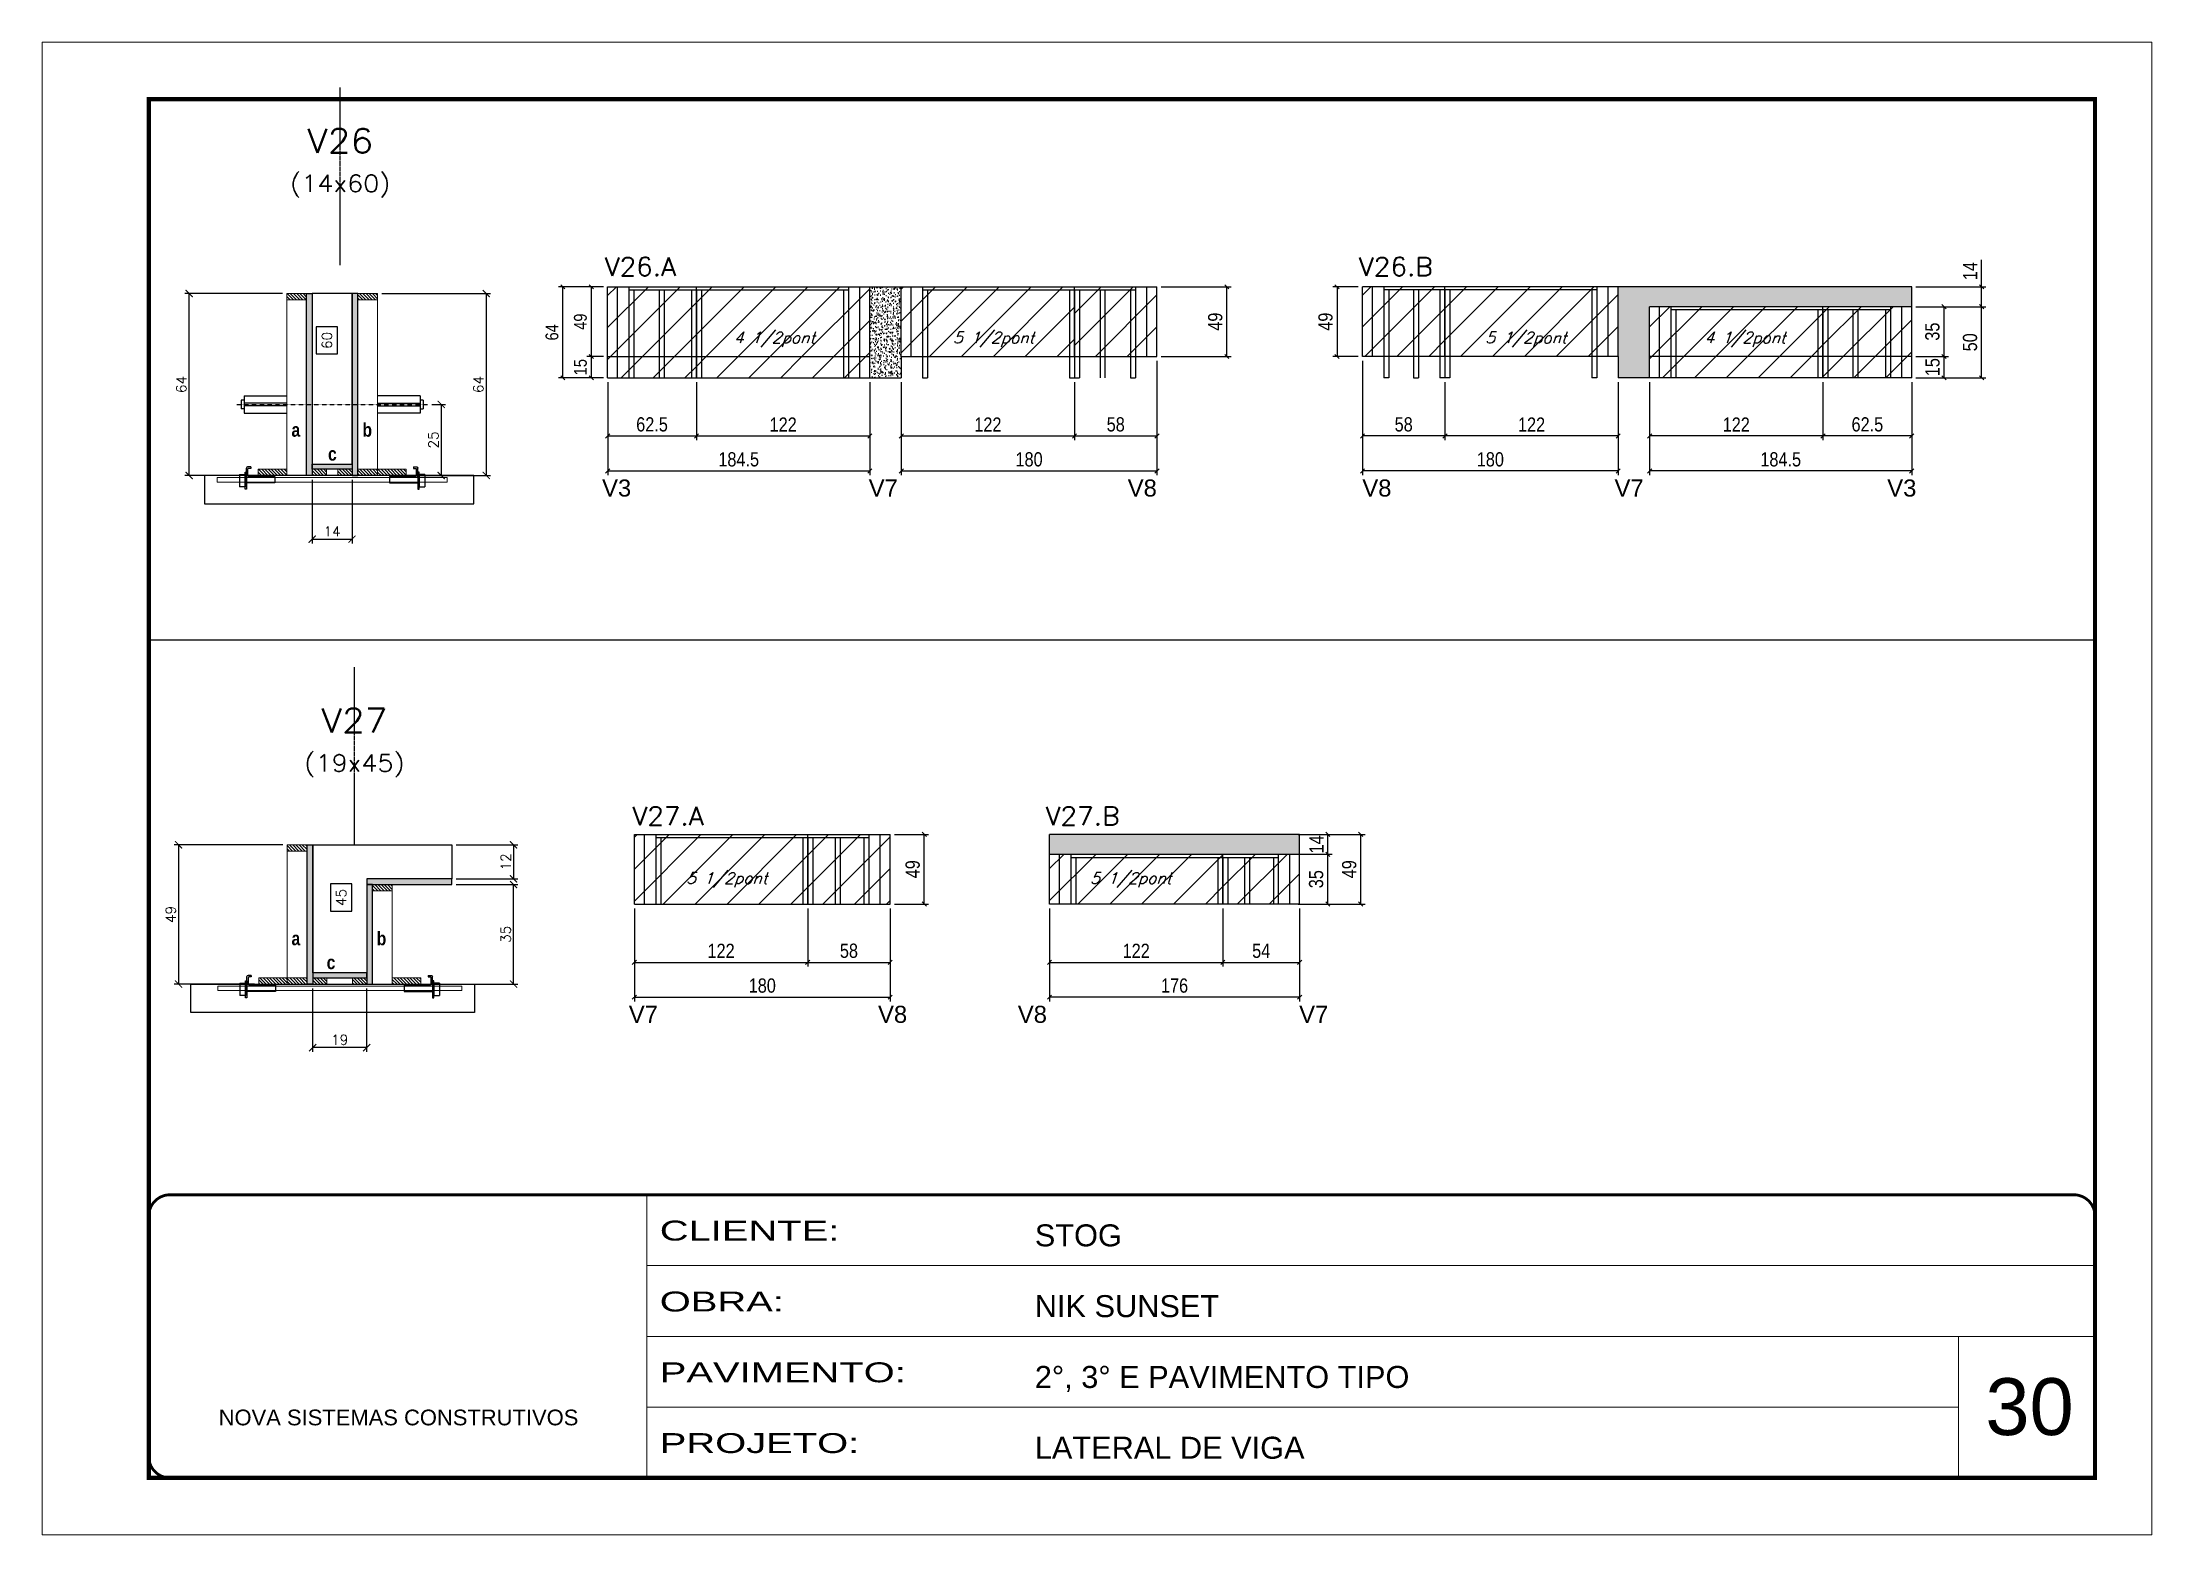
# Model space of a CAD drawing. Extents: x -10448 to -1189, y -11772 to 17235.
# Drawn here: x -8850 to -7365, y 7754 to 8804 of the extents above; entities that cross this region are included whole.
import ezdxf
from ezdxf.enums import TextEntityAlignment as Align

# ---------------------------------------------------------------- set-up
doc = ezdxf.new("R2010")
doc.units = 0
for name, pattern in [('CONTINUO', [0]), ('DASHED', [0.75, 0.5, -0.25]), ('HIDDEN', [0.375, 0.25, -0.125])]:
    doc.linetypes.add(name, pattern=pattern)
for name, color, linetype in [('5', 5, 'Continuous'), ('barrote', 251, 'Continuous'), ('COTA', 241, 'Continuous'), ('Cota Seção (2x)', 4, 'Continuous'), ('detalhes', 4, 'Continuous'), ('Painéis', 200, 'Continuous'), ('presilha', 1, 'Continuous'), ('Reaproveitamento', 251, 'Continuous'), ('SARR_2.2x7', 40, 'Continuous'), ('SARR_3.5x7', 81, 'Continuous'), ('TENSOR', 3, 'Continuous'), ('texto', 7, 'Continuous'), ('Texto de Titulo', 7, 'Continuous'), ('Texto Qtd Sarr', 242, 'Continuous')]:
    doc.layers.add(name, color=color, linetype=linetype)
for name, color, linetype, lineweight in [('CARIMBO', 255, 'Continuous', 9), ('CONCRETO', 251, 'Continuous', 25), ('Folhas', 255, 'Continuous', 9), ('Hachura', 251, 'Continuous', 9), ('Madeira', 126, 'Continuous', 18), ('SARRAFO DE PRESSAO', 251, 'DASHED', 9), ('SCO-___-LAJ', 2, 'Continuous', 0), ('Texto Seção', 7, 'Continuous', 15)]:
    doc.layers.add(name, color=color, linetype=linetype, lineweight=lineweight)
doc.styles.add('ARIAL', font='arial.ttf')
doc.styles.add('COTA TECNICA', font='techl___.ttf', dxfattribs={"height": 10})
doc.styles.add('COTA TECNICA-50', font='techl___.ttf', dxfattribs={"height": 9})
doc.styles.add('REGUA-120', font='ROMANS.shx', dxfattribs={"height": 15})
doc.styles.add('Romans', font='romans.shx')
doc.styles.get("Standard").update_dxf_attribs({"font": 'arial.ttf'})
doc.styles.add('TECNICA', font='techb___.ttf', dxfattribs={"height": 10})
doc.styles.add('Tecnologia', font='')
doc.styles.get('Tecnologia').set_extended_font_data('Forgotten Futurist')
doc.dimstyles.new('COTA PAINEL-50', dxfattribs={"dimtxt": 9, "dimasz": 3, "dimexe": 3, "dimexo": 3, "dimgap": 3, "dimtad": 1, "dimdec": 1, "dimzin": 12, "dimdsep": 46, "dimtxsty": 'COTA TECNICA-50', "dimblk1": 'OBLIQUE', "dimblk2": 'OBLIQUE', "dimsah": 1, "dimcen": 0.9, "dimclrd": 4, "dimclre": 4, "dimclrt": 240, "dimadec": 1, "dimazin": 3, "dimtfac": 1, "dimtdec": 1, "dimtmove": 0, "dimatfit": 3, "dimfxl": 1, "dimtolj": 1, "dimtzin": 12, "dimarcsym": 0})
doc.dimstyles.new('Cota Seção (2x)', dxfattribs={"dimtxt": 7, "dimasz": 5, "dimexe": 3, "dimexo": 3, "dimgap": 2, "dimtad": 3, "dimdec": 1, "dimlfac": 0.5, "dimzin": 12, "dimdsep": 46, "dimtxsty": 'Romans', "dimblk": 'ARCHTICK', "dimcen": 0, "dimclrd": 4, "dimclre": 4, "dimclrt": 1, "dimadec": 1, "dimazin": 3, "dimtfac": 1, "dimtdec": 1, "dimtmove": 0, "dimatfit": 3, "dimldrblk": 'OBLIQUE', "dimfxl": 1, "dimtolj": 1, "dimtzin": 12, "dimarcsym": 0})
doc.dimstyles.new('Cota Seção interna', dxfattribs={"dimtxt": 7, "dimasz": 6, "dimexe": 0.18, "dimexo": 2, "dimgap": -4, "dimtad": 3, "dimdec": 1, "dimlfac": 0.5, "dimzin": 12, "dimdsep": 46, "dimtxsty": 'Romans', "dimblk": 'ARCHTICK', "dimcen": 0.09, "dimse1": 1, "dimse2": 1, "dimsd1": 1, "dimsd2": 1, "dimclrd": 180, "dimclre": 5, "dimclrt": 1, "dimadec": 0, "dimazin": 3, "dimtfac": 1, "dimtdec": 1, "dimtofl": 0, "dimtmove": 0, "dimatfit": 3, "dimldrblk": 'ARCHTICK', "dimfxl": 1, "dimtolj": 1, "dimtzin": 0, "dimarcsym": 0})
doc.dimstyles.new('PAINEL', dxfattribs={"dimtxt": 10, "dimasz": 3, "dimexe": 3, "dimexo": 3, "dimgap": 3, "dimtad": 1, "dimdec": 1, "dimzin": 12, "dimdsep": 46, "dimtxsty": 'COTA TECNICA', "dimblk1": 'OBLIQUE', "dimblk2": 'OBLIQUE', "dimsah": 1, "dimcen": 0.9, "dimclrd": 4, "dimclre": 4, "dimclrt": 240, "dimadec": 1, "dimazin": 3, "dimtfac": 1, "dimtdec": 1, "dimtmove": 0, "dimatfit": 3, "dimfxl": 1, "dimtolj": 1, "dimtzin": 12, "dimarcsym": 0})
pattern_1 = [(45, (-137870.783, -16060.878), (-11.2253202, 11.2253202), [])]
pattern_2 = [(45, (-137901.09, -16060.878), (-11.2253202, 11.2253202), [])]
pattern_3 = [(315, (13914.9627, -88.0491), (1.12253202, 1.12253202), [])]
pattern_4 = [(45, (-139469.283, -18395.978), (-11.2253202, 11.2253202), [])]

msp = doc.modelspace()

# ---------------------------------------------------------------- texts
at = {"layer": '5', "linetype": 'Continuous'}
for s, rotation, p in [('V3', 0.00004, (-8455.67, 8484.59)), ('V7', 0.00004, (-8267.98, 8484.59)), ('V8', 0.00004, (-8085.65, 8484.59)), ('V8', 359.99996, (-7920.51, 8484.59)), ('V7', 359.99996, (-7742.96, 8484.59)), ('V3', 359.99996, (-7551, 8484.59)), ('V7', 0.00004, (-8436.84, 8114.35)), ('V8', 0.00004, (-8261.41, 8114.35)), ('V8', 359.99996, (-8163.01, 8114.35)), ('V7', 359.99996, (-7964.96, 8114.35))]:
    msp.add_text(s, height=12, rotation=rotation, dxfattribs=at).set_placement(p)
at = {"layer": 'CARIMBO', "style": 'ARIAL'}
msp.add_text('30', height=40, dxfattribs=at).set_placement((-7481.92, 7824.35))
at = {"layer": 'detalhes', "style": 'TECNICA'}
for s, p in [('a', (-8674.29, 8526.68)), ('b', (-8624.32, 8526.69)), ('c', (-8648.59, 8509.85)), ('a', (-8674.28, 8168.92)), ('b', (-8614.31, 8168.93)), ('c', (-8649.54, 8152.09))]:
    msp.add_text(s, height=9.6, dxfattribs=at).set_placement(p)
at = {"layer": 'texto', "color": 2, "char_height": 8, "attachment_point": 5, "style": 'Romans'}
for s, insert in [('{\\Q19;\\C256;4 1/2pont}', (-8334.37, 8595.04)), ('{\\Q19;\\C256;5 1/2pont}', (-8180.13, 8595.04)), ('{\\Q19;\\C256;5 1/2pont}', (-7805.39, 8595.04)), ('{\\Q19;\\C256;4 1/2pont}', (-7651.16, 8595.04)), ('{\\Q19;\\C256;5 1/2pont}', (-8367.92, 8214.79)), ('{\\Q19;\\C256;5 1/2pont}', (-8083.57, 8214.79))]:
    msp.add_mtext(s, dxfattribs=dict(at, insert=insert))
at = {"layer": 'Texto Seção', "style": 'REGUA-120', "width": 1.05}
for s, p in [('V26.A', (-8453.91, 8639.83)), ('V26.B', (-7922.98, 8639.83)), ('V27.A', (-8434.42, 8253.4)), ('V27.B', (-8143.51, 8253.4))]:
    msp.add_text(s, height=13, dxfattribs=at).set_placement(p)

# ---------------------------------------------------------------- blocks, each defined once
blk = doc.blocks.new('9999999999')
at = {"color": 30, "linetype": 'CONTINUO'}
for p, q in [((98564.6, 34230.2), (98564.6, 34429.4)), ((98564.6, 34379.6), (99584, 34379.6)), ((98564.6, 34329.8), (99488, 34329.8)), ((99584, 34329.8), (99488, 34329.8)), ((99488, 34329.8), (99488, 34230.2)), ((98564.6, 34280), (99488, 34280))]:
    blk.add_line(p, q, dxfattribs=at)
at = {"color": 30, "linetype": 'CONTINUO', "const_width": 2}
blk.add_lwpolyline([(99584, 34230.2), (99584, 34414.4, 0.414214), (99569, 34429.4), (98229, 34429.4, 0.414214), (98214, 34414.4), (98214, 34245.2, 0.414214), (98229, 34230.2), (99584, 34230.2)], format="xyb", dxfattribs=at)
at = {"layer": 'Folhas'}
blk.add_lwpolyline([(98139, 34190.2), (99624, 34190.2), (99624, 35240.2), (98139, 35240.2)], close=True, dxfattribs=at)
at = {"layer": 'Folhas', "color": 30, "const_width": 3}
blk.add_lwpolyline([(98214, 34230.2), (99584, 34230.2), (99584, 35200.2), (98214, 35200.2)], close=True, dxfattribs=at)
at = {"color": 7, "linetype": 'Continuous', "ltscale": 5, "style": 'ARIAL'}
for s, height, p in [('STOG', 15.48, (98837.7, 34393.1)), ('NIK SUNSET', 15.48, (98837.7, 34343.3)), ('2°, 3° E PAVIMENTO TIPO', 15.483, (98837.7, 34293.5)), ('NOVA SISTEMAS CONSTRUTIVOS', 11.059, (98263.2, 34267.2)), ('LATERAL DE VIGA', 15.483, (98837.7, 34243.7))]:
    blk.add_text(s, height=height, dxfattribs=at).set_placement(p)
at = {"layer": 'Folhas', "color": 7, "style": 'Tecnologia', "width": 1.5}
for s, p in [('CLIENTE:', (98573.7, 34397.2)), ('OBRA:', (98573.7, 34347.3)), ('PAVIMENTO:', (98573.7, 34297.5)), ('PROJETO:', (98573.7, 34247.7))]:
    blk.add_text(s, height=14, dxfattribs=at).set_placement(p)
blk = doc.blocks.new('_ArchTick')
at = {"color": 0, "linetype": 'ByBlock', "const_width": 0.15}
blk.add_lwpolyline([(-0.5, -0.5), (0.5, 0.5)], dxfattribs=at)
blk = doc.blocks.new('*D263')
at = {"layer": 'COTA', "color": 4, "lineweight": -2, "transparency": 16777216}
for p, q in [((-8680.7, 8627.4), (-8749.3, 8627.4)), ((-8746.3, 8499.4), (-8746.3, 8627.4)), ((-8700.7, 8499.4), (-8749.3, 8499.4))]:
    blk.add_line(p, q, dxfattribs=at)
at = {"layer": 'Defpoints', "color": 0, "transparency": 16777216}
for p in [(-8746.3, 8627.4), (-8677.7, 8627.4), (-8697.7, 8499.4)]:
    blk.add_point(p, dxfattribs=at)
at = {"layer": 'COTA', "color": 4, "lineweight": -2, "transparency": 16777216, "xscale": 5, "yscale": 5, "zscale": 5}
for p, rotation in [((-8746.3, 8627.4), 90), ((-8746.3, 8499.4), 270)]:
    blk.add_blockref('_ArchTick', p, dxfattribs=dict(at, rotation=rotation))
at = {"layer": 'COTA', "color": 1, "transparency": 16777216, "insert": (-8751.8, 8563.4), "char_height": 7, "attachment_point": 5, "rotation": 90, "style": 'Romans'}
blk.add_mtext('\\A1;64', dxfattribs=at)
blk = doc.blocks.new('_Oblique')
at = {"color": 0, "linetype": 'ByBlock', "lineweight": -2}
blk.add_line((-0.5, -0.5), (0.5, 0.5), dxfattribs=at)
blk = doc.blocks.new('*D264')
at = {"layer": 'Cota Seção (2x)', "color": 180, "lineweight": -2, "transparency": 16777216}
for p, q in [((-8641.9, 8603.9), (-8656.9, 8603.9)), ((-8656.9, 8603.9), (-8656.9, 8584.9)), ((-8641.9, 8584.9), (-8641.9, 8603.9)), ((-8656.9, 8584.9), (-8641.9, 8584.9))]:
    blk.add_line(p, q, dxfattribs=at)
at = {"layer": 'Defpoints', "color": 0, "transparency": 16777216}
for p in [(-8659.7, 8627.4), (-8637.9, 8627.4), (-8659.7, 8507.4)]:
    blk.add_point(p, dxfattribs=at)
at = {"layer": 'Cota Seção (2x)', "color": 1, "transparency": 16777216, "insert": (-8649.4, 8594.4), "char_height": 7, "attachment_point": 5, "rotation": 90, "style": 'Romans'}
blk.add_mtext('\\A1;60', dxfattribs=at)
blk = doc.blocks.new('*D265')
at = {"layer": 'COTA', "color": 4, "lineweight": -2, "transparency": 16777216}
for p, q in [((-8610.7, 8627.4), (-8534.2, 8627.4)), ((-8537.2, 8627.4), (-8537.2, 8499.4)), ((-8590.7, 8499.4), (-8534.2, 8499.4))]:
    blk.add_line(p, q, dxfattribs=at)
at = {"layer": 'Defpoints', "color": 0, "transparency": 16777216}
for p in [(-8613.7, 8627.4), (-8593.7, 8499.4), (-8537.2, 8499.4)]:
    blk.add_point(p, dxfattribs=at)
at = {"layer": 'COTA', "color": 4, "lineweight": -2, "transparency": 16777216, "xscale": 5, "yscale": 5, "zscale": 5}
for p, rotation in [((-8537.2, 8627.4), 90), ((-8537.2, 8499.4), 270)]:
    blk.add_blockref('_ArchTick', p, dxfattribs=dict(at, rotation=rotation))
at = {"layer": 'COTA', "color": 1, "transparency": 16777216, "insert": (-8542.7, 8563.4), "char_height": 7, "attachment_point": 5, "rotation": 90, "style": 'Romans'}
blk.add_mtext('\\A1;64', dxfattribs=at)
blk = doc.blocks.new('PRESILHA METÁLICA 1')
at = {"layer": 'presilha'}
for p, q in [((0, 13), (6, 13)), ((0, 13), (0, 0)), ((6, 0), (0, 0)), ((6, 15.5), (7.5, 15.5)), ((6, -2.5), (6, 15.5)), ((6, 13), (6, 0)), ((7.5, 10.6), (7.5, 19.9)), ((7.5, 15.5), (7.5, -2.5)), ((37.5, 4.1), (7.5, 4.1)), ((12, 21), (8.6, 21)), ((9, 11.6), (9, 18.9)), ((12, 19.5), (9.6, 19.5)), ((37.5, 11), (9.6, 11)), ((12, 21), (12, 19.5)), ((37.5, 11), (37.5, 4.1)), ((7.5, -2.5), (6, -2.5))]:
    blk.add_line(p, q, dxfattribs=at)
for centre, radius, start, end in [((8.6, 19.9), 1.14, 90, 180), ((9.6, 18.9), 0.57, 90, 180), ((9.6, 11.6), 0.57, 180, 270)]:
    blk.add_arc(centre, radius, start, end, dxfattribs=at)
blk = doc.blocks.new('*D266')
at = {"layer": 'COTA', "color": 4, "lineweight": -2, "transparency": 16777216}
for p, q in [((-8659.7, 8496.4), (-8659.7, 8451.6)), ((-8631.7, 8496.4), (-8631.7, 8451.6)), ((-8659.7, 8454.6), (-8631.7, 8454.6))]:
    blk.add_line(p, q, dxfattribs=at)
at = {"layer": 'Defpoints', "color": 0, "transparency": 16777216}
for p in [(-8659.7, 8499.4), (-8631.7, 8499.4), (-8631.7, 8454.6)]:
    blk.add_point(p, dxfattribs=at)
at = {"layer": 'COTA', "color": 4, "lineweight": -2, "transparency": 16777216, "xscale": 5, "yscale": 5, "zscale": 5, "rotation": 180}
blk.add_blockref('_ArchTick', (-8659.7, 8454.6), dxfattribs=at)
at = {"layer": 'COTA', "color": 4, "lineweight": -2, "transparency": 16777216, "xscale": 5, "yscale": 5, "zscale": 5}
blk.add_blockref('_ArchTick', (-8631.7, 8454.6), dxfattribs=at)
at = {"layer": 'COTA', "color": 1, "transparency": 16777216, "insert": (-8645.7, 8460.1), "char_height": 7, "attachment_point": 5, "style": 'Romans'}
blk.add_mtext('\\A1;14', dxfattribs=at)
blk = doc.blocks.new('*D1358')
at = {"layer": 'COTA', "color": 4, "lineweight": -2, "transparency": 16777216}
for p, q in [((-8575.4, 8549.4), (-8565.9, 8549.4)), ((-8568.9, 8549.4), (-8568.9, 8499.4)), ((-8590.7, 8499.4), (-8565.9, 8499.4))]:
    blk.add_line(p, q, dxfattribs=at)
at = {"layer": 'Defpoints', "color": 0, "transparency": 16777216}
for p in [(-8578.4, 8549.4), (-8593.7, 8499.4), (-8568.9, 8499.4)]:
    blk.add_point(p, dxfattribs=at)
at = {"layer": 'COTA', "color": 4, "lineweight": -2, "transparency": 16777216, "xscale": 5, "yscale": 5, "zscale": 5}
for p, rotation in [((-8568.9, 8549.4), 90), ((-8568.9, 8499.4), 270)]:
    blk.add_blockref('_ArchTick', p, dxfattribs=dict(at, rotation=rotation))
at = {"layer": 'COTA', "color": 1, "transparency": 16777216, "insert": (-8574.4, 8524.4), "char_height": 7, "attachment_point": 5, "rotation": 90, "style": 'Romans'}
blk.add_mtext('\\A1;25', dxfattribs=at)
blk = doc.blocks.new('titulo1')
at = {"layer": 'Defpoints', "color": 252, "linetype": 'HIDDEN', "ltscale": 2}
blk.add_line((0, 0), (0, 125), dxfattribs=at)
at = {"layer": 'Defpoints', "style": 'Romans', "oblique": 15}
blk.add_attdef('FOLHA', text='', height=10, dxfattribs=at).set_placement((0, 15.6), align=Align.MIDDLE_CENTER)
at = {"layer": 'Texto Qtd Sarr', "color": 3, "style": 'Romans', "oblique": 15}
for tag, height, p in [('TITULO', 17, (0, 71.4)), ('SEÇÃO', 12, (0, 41.5))]:
    blk.add_attdef(tag, text='', height=height, dxfattribs=at).set_placement(p, align=Align.MIDDLE_CENTER)
blk = doc.blocks.new('*D267')
at = {"layer": 'COTA', "color": 4, "linetype": 'ByBlock', "lineweight": -2, "transparency": 16777216}
for p, q in [((-8451.7, 8565.1), (-8451.7, 8524.2)), ((-8389.2, 8565.1), (-8389.2, 8524.2)), ((-8451.7, 8527.2), (-8389.2, 8527.2))]:
    blk.add_line(p, q, dxfattribs=at)
at = {"layer": 'Defpoints', "color": 0, "linetype": 'ByBlock', "transparency": 16777216}
for p in [(-8451.7, 8568.1), (-8389.2, 8568.1), (-8389.2, 8527.2)]:
    blk.add_point(p, dxfattribs=at)
at = {"layer": 'COTA', "color": 4, "linetype": 'ByBlock', "lineweight": -2, "transparency": 16777216, "xscale": 3, "yscale": 3, "zscale": 3, "rotation": 180}
blk.add_blockref('_Oblique', (-8451.7, 8527.2), dxfattribs=at)
at = {"layer": 'COTA', "color": 4, "linetype": 'ByBlock', "lineweight": -2, "transparency": 16777216, "xscale": 3, "yscale": 3, "zscale": 3}
blk.add_blockref('_Oblique', (-8389.2, 8527.2), dxfattribs=at)
at = {"layer": 'COTA', "color": 240, "linetype": 'ByBlock', "transparency": 16777216, "insert": (-8420.5, 8535.3), "char_height": 10, "attachment_point": 5, "style": 'COTA TECNICA'}
blk.add_mtext('\\A1;62.5', dxfattribs=at)
blk = doc.blocks.new('*D268')
at = {"layer": 'COTA', "color": 4, "linetype": 'ByBlock', "lineweight": -2, "transparency": 16777216}
for p, q in [((-8389.2, 8565.1), (-8389.2, 8524.2)), ((-8267.2, 8565.1), (-8267.2, 8524.2)), ((-8389.2, 8527.2), (-8267.2, 8527.2))]:
    blk.add_line(p, q, dxfattribs=at)
at = {"layer": 'Defpoints', "color": 0, "linetype": 'ByBlock', "transparency": 16777216}
for p in [(-8389.2, 8568.1), (-8267.2, 8568.1), (-8267.2, 8527.2)]:
    blk.add_point(p, dxfattribs=at)
at = {"layer": 'COTA', "color": 4, "linetype": 'ByBlock', "lineweight": -2, "transparency": 16777216, "xscale": 3, "yscale": 3, "zscale": 3, "rotation": 180}
blk.add_blockref('_Oblique', (-8389.2, 8527.2), dxfattribs=at)
at = {"layer": 'COTA', "color": 4, "linetype": 'ByBlock', "lineweight": -2, "transparency": 16777216, "xscale": 3, "yscale": 3, "zscale": 3}
blk.add_blockref('_Oblique', (-8267.2, 8527.2), dxfattribs=at)
at = {"layer": 'COTA', "color": 240, "linetype": 'ByBlock', "transparency": 16777216, "insert": (-8328.2, 8535.2), "char_height": 10, "attachment_point": 5, "style": 'COTA TECNICA'}
blk.add_mtext('\\A1;122', dxfattribs=at)
blk = doc.blocks.new('*D1384')
at = {"layer": 'COTA', "color": 4, "linetype": 'ByBlock', "lineweight": -2, "transparency": 16777216}
for p, q in [((-8451.7, 8565.1), (-8451.7, 8499.6)), ((-8267.2, 8565.1), (-8267.2, 8499.6)), ((-8451.7, 8502.6), (-8267.2, 8502.6))]:
    blk.add_line(p, q, dxfattribs=at)
at = {"layer": 'Defpoints', "color": 0, "linetype": 'ByBlock', "transparency": 16777216}
for p in [(-8451.7, 8568.1), (-8267.2, 8568.1), (-8267.2, 8502.6)]:
    blk.add_point(p, dxfattribs=at)
at = {"layer": 'COTA', "color": 4, "linetype": 'ByBlock', "lineweight": -2, "transparency": 16777216, "xscale": 3, "yscale": 3, "zscale": 3, "rotation": 180}
blk.add_blockref('_Oblique', (-8451.7, 8502.6), dxfattribs=at)
at = {"layer": 'COTA', "color": 4, "linetype": 'ByBlock', "lineweight": -2, "transparency": 16777216, "xscale": 3, "yscale": 3, "zscale": 3}
blk.add_blockref('_Oblique', (-8267.2, 8502.6), dxfattribs=at)
at = {"layer": 'COTA', "color": 240, "linetype": 'ByBlock', "transparency": 16777216, "insert": (-8359.5, 8510.7), "char_height": 10, "attachment_point": 5, "style": 'COTA TECNICA'}
blk.add_mtext('\\A1;184.5', dxfattribs=at)
blk = doc.blocks.new('*D304')
at = {"layer": 'COTA', "color": 4, "linetype": 'ByBlock', "lineweight": -2, "transparency": 16777216}
for p, q in [((-8245.1, 8565.1), (-8245.1, 8524.2)), ((-8123.1, 8565.1), (-8123.1, 8524.2)), ((-8245.1, 8527.2), (-8123.1, 8527.2))]:
    blk.add_line(p, q, dxfattribs=at)
at = {"layer": 'Defpoints', "color": 0, "linetype": 'ByBlock', "transparency": 16777216}
for p in [(-8245.1, 8568.1), (-8123.1, 8568.1), (-8123.1, 8527.2)]:
    blk.add_point(p, dxfattribs=at)
at = {"layer": 'COTA', "color": 4, "linetype": 'ByBlock', "lineweight": -2, "transparency": 16777216, "xscale": 3, "yscale": 3, "zscale": 3, "rotation": 180}
blk.add_blockref('_Oblique', (-8245.1, 8527.2), dxfattribs=at)
at = {"layer": 'COTA', "color": 4, "linetype": 'ByBlock', "lineweight": -2, "transparency": 16777216, "xscale": 3, "yscale": 3, "zscale": 3}
blk.add_blockref('_Oblique', (-8123.1, 8527.2), dxfattribs=at)
at = {"layer": 'COTA', "color": 240, "linetype": 'ByBlock', "transparency": 16777216, "insert": (-8184.1, 8535.2), "char_height": 10, "attachment_point": 5, "style": 'COTA TECNICA'}
blk.add_mtext('\\A1;122', dxfattribs=at)
blk = doc.blocks.new('*D305')
at = {"layer": 'COTA', "color": 4, "linetype": 'ByBlock', "lineweight": -2, "transparency": 16777216}
for p, q in [((-8065.1, 8580.1), (-8065.1, 8524.2)), ((-8123.1, 8565.1), (-8123.1, 8524.2)), ((-8123.1, 8527.2), (-8065.1, 8527.2))]:
    blk.add_line(p, q, dxfattribs=at)
at = {"layer": 'Defpoints', "color": 0, "linetype": 'ByBlock', "transparency": 16777216}
for p in [(-8065.1, 8583.1), (-8123.1, 8568.1), (-8065.1, 8527.2)]:
    blk.add_point(p, dxfattribs=at)
at = {"layer": 'COTA', "color": 4, "linetype": 'ByBlock', "lineweight": -2, "transparency": 16777216, "xscale": 3, "yscale": 3, "zscale": 3, "rotation": 180}
blk.add_blockref('_Oblique', (-8123.1, 8527.2), dxfattribs=at)
at = {"layer": 'COTA', "color": 4, "linetype": 'ByBlock', "lineweight": -2, "transparency": 16777216, "xscale": 3, "yscale": 3, "zscale": 3}
blk.add_blockref('_Oblique', (-8065.1, 8527.2), dxfattribs=at)
at = {"layer": 'COTA', "color": 240, "linetype": 'ByBlock', "transparency": 16777216, "insert": (-8094.1, 8535.3), "char_height": 10, "attachment_point": 5, "style": 'COTA TECNICA'}
blk.add_mtext('\\A1;58', dxfattribs=at)
blk = doc.blocks.new('*D306')
at = {"layer": 'COTA', "color": 4, "linetype": 'ByBlock', "lineweight": -2, "transparency": 16777216}
for p, q in [((-8065.1, 8580.1), (-8065.1, 8499.6)), ((-8245.1, 8565.1), (-8245.1, 8499.6)), ((-8245.1, 8502.6), (-8065.1, 8502.6))]:
    blk.add_line(p, q, dxfattribs=at)
at = {"layer": 'Defpoints', "color": 0, "linetype": 'ByBlock', "transparency": 16777216}
for p in [(-8065.1, 8583.1), (-8245.1, 8568.1), (-8065.1, 8502.6)]:
    blk.add_point(p, dxfattribs=at)
at = {"layer": 'COTA', "color": 4, "linetype": 'ByBlock', "lineweight": -2, "transparency": 16777216, "xscale": 3, "yscale": 3, "zscale": 3, "rotation": 180}
blk.add_blockref('_Oblique', (-8245.1, 8502.6), dxfattribs=at)
at = {"layer": 'COTA', "color": 4, "linetype": 'ByBlock', "lineweight": -2, "transparency": 16777216, "xscale": 3, "yscale": 3, "zscale": 3}
blk.add_blockref('_Oblique', (-8065.1, 8502.6), dxfattribs=at)
at = {"layer": 'COTA', "color": 240, "linetype": 'ByBlock', "transparency": 16777216, "insert": (-8155.1, 8510.7), "char_height": 10, "attachment_point": 5, "style": 'COTA TECNICA'}
blk.add_mtext('\\A1;180', dxfattribs=at)
blk = doc.blocks.new('*D307')
at = {"layer": 'COTA', "color": 4, "linetype": 'ByBlock', "lineweight": -2, "transparency": 16777216}
for p, q in [((-8062.1, 8632.1), (-8012.9, 8632.1)), ((-8015.9, 8583.1), (-8015.9, 8632.1)), ((-8062.1, 8583.1), (-8012.9, 8583.1))]:
    blk.add_line(p, q, dxfattribs=at)
at = {"layer": 'Defpoints', "color": 0, "linetype": 'ByBlock', "transparency": 16777216}
for p in [(-8065.1, 8632.1), (-8015.9, 8632.1), (-8065.1, 8583.1)]:
    blk.add_point(p, dxfattribs=at)
at = {"layer": 'COTA', "color": 4, "linetype": 'ByBlock', "lineweight": -2, "transparency": 16777216, "xscale": 3, "yscale": 3, "zscale": 3}
for p, rotation in [((-8015.9, 8632.1), 90), ((-8015.9, 8583.1), 270)]:
    blk.add_blockref('_Oblique', p, dxfattribs=dict(at, rotation=rotation))
at = {"layer": 'COTA', "color": 240, "linetype": 'ByBlock', "transparency": 16777216, "insert": (-8024, 8607.6), "char_height": 10, "attachment_point": 5, "rotation": 90, "style": 'COTA TECNICA'}
blk.add_mtext('\\A1;49', dxfattribs=at)
blk = doc.blocks.new('*D308')
at = {"layer": 'COTA', "color": 4, "linetype": 'ByBlock', "lineweight": -2, "transparency": 16777216}
for p, q in [((-7596.3, 8565.1), (-7596.3, 8524.2)), ((-7533.8, 8565.1), (-7533.8, 8524.2)), ((-7533.8, 8527.2), (-7596.3, 8527.2))]:
    blk.add_line(p, q, dxfattribs=at)
at = {"layer": 'Defpoints', "color": 0, "linetype": 'ByBlock', "transparency": 16777216}
for p in [(-7596.3, 8568.1), (-7533.8, 8568.1), (-7596.3, 8527.2)]:
    blk.add_point(p, dxfattribs=at)
at = {"layer": 'COTA', "color": 4, "linetype": 'ByBlock', "lineweight": -2, "transparency": 16777216, "xscale": 3, "yscale": 3, "zscale": 3, "rotation": 180}
blk.add_blockref('_Oblique', (-7596.3, 8527.2), dxfattribs=at)
at = {"layer": 'COTA', "color": 4, "linetype": 'ByBlock', "lineweight": -2, "transparency": 16777216, "xscale": 3, "yscale": 3, "zscale": 3}
blk.add_blockref('_Oblique', (-7533.8, 8527.2), dxfattribs=at)
at = {"layer": 'COTA', "color": 240, "linetype": 'ByBlock', "transparency": 16777216, "insert": (-7565, 8535.3), "char_height": 10, "attachment_point": 5, "style": 'COTA TECNICA'}
blk.add_mtext('\\A1;62.5', dxfattribs=at)
blk = doc.blocks.new('*D309')
at = {"layer": 'COTA', "color": 4, "linetype": 'ByBlock', "lineweight": -2, "transparency": 16777216}
for p, q in [((-7718.3, 8565.1), (-7718.3, 8524.2)), ((-7596.3, 8565.1), (-7596.3, 8524.2)), ((-7596.3, 8527.2), (-7718.3, 8527.2))]:
    blk.add_line(p, q, dxfattribs=at)
at = {"layer": 'Defpoints', "color": 0, "linetype": 'ByBlock', "transparency": 16777216}
for p in [(-7718.3, 8568.1), (-7596.3, 8568.1), (-7718.3, 8527.2)]:
    blk.add_point(p, dxfattribs=at)
at = {"layer": 'COTA', "color": 4, "linetype": 'ByBlock', "lineweight": -2, "transparency": 16777216, "xscale": 3, "yscale": 3, "zscale": 3, "rotation": 180}
blk.add_blockref('_Oblique', (-7718.3, 8527.2), dxfattribs=at)
at = {"layer": 'COTA', "color": 4, "linetype": 'ByBlock', "lineweight": -2, "transparency": 16777216, "xscale": 3, "yscale": 3, "zscale": 3}
blk.add_blockref('_Oblique', (-7596.3, 8527.2), dxfattribs=at)
at = {"layer": 'COTA', "color": 240, "linetype": 'ByBlock', "transparency": 16777216, "insert": (-7657.3, 8535.2), "char_height": 10, "attachment_point": 5, "style": 'COTA TECNICA'}
blk.add_mtext('\\A1;122', dxfattribs=at)
blk = doc.blocks.new('*D1385')
at = {"layer": 'COTA', "color": 4, "linetype": 'ByBlock', "lineweight": -2, "transparency": 16777216}
for p, q in [((-7718.3, 8565.1), (-7718.3, 8499.6)), ((-7533.8, 8565.1), (-7533.8, 8499.6)), ((-7533.8, 8502.6), (-7718.3, 8502.6))]:
    blk.add_line(p, q, dxfattribs=at)
at = {"layer": 'Defpoints', "color": 0, "linetype": 'ByBlock', "transparency": 16777216}
for p in [(-7718.3, 8568.1), (-7533.8, 8568.1), (-7718.3, 8502.6)]:
    blk.add_point(p, dxfattribs=at)
at = {"layer": 'COTA', "color": 4, "linetype": 'ByBlock', "lineweight": -2, "transparency": 16777216, "xscale": 3, "yscale": 3, "zscale": 3, "rotation": 180}
blk.add_blockref('_Oblique', (-7718.3, 8502.6), dxfattribs=at)
at = {"layer": 'COTA', "color": 4, "linetype": 'ByBlock', "lineweight": -2, "transparency": 16777216, "xscale": 3, "yscale": 3, "zscale": 3}
blk.add_blockref('_Oblique', (-7533.8, 8502.6), dxfattribs=at)
at = {"layer": 'COTA', "color": 240, "linetype": 'ByBlock', "transparency": 16777216, "insert": (-7626, 8510.7), "char_height": 10, "attachment_point": 5, "style": 'COTA TECNICA'}
blk.add_mtext('\\A1;184.5', dxfattribs=at)
blk = doc.blocks.new('*D310')
at = {"layer": 'COTA', "color": 4, "linetype": 'ByBlock', "lineweight": -2, "transparency": 16777216}
for p, q in [((-7862.4, 8565.1), (-7862.4, 8524.2)), ((-7740.4, 8565.1), (-7740.4, 8524.2)), ((-7740.4, 8527.2), (-7862.4, 8527.2))]:
    blk.add_line(p, q, dxfattribs=at)
at = {"layer": 'Defpoints', "color": 0, "linetype": 'ByBlock', "transparency": 16777216}
for p in [(-7862.4, 8568.1), (-7740.4, 8568.1), (-7862.4, 8527.2)]:
    blk.add_point(p, dxfattribs=at)
at = {"layer": 'COTA', "color": 4, "linetype": 'ByBlock', "lineweight": -2, "transparency": 16777216, "xscale": 3, "yscale": 3, "zscale": 3, "rotation": 180}
blk.add_blockref('_Oblique', (-7862.4, 8527.2), dxfattribs=at)
at = {"layer": 'COTA', "color": 4, "linetype": 'ByBlock', "lineweight": -2, "transparency": 16777216, "xscale": 3, "yscale": 3, "zscale": 3}
blk.add_blockref('_Oblique', (-7740.4, 8527.2), dxfattribs=at)
at = {"layer": 'COTA', "color": 240, "linetype": 'ByBlock', "transparency": 16777216, "insert": (-7801.4, 8535.2), "char_height": 10, "attachment_point": 5, "style": 'COTA TECNICA'}
blk.add_mtext('\\A1;122', dxfattribs=at)
blk = doc.blocks.new('*D311')
at = {"layer": 'COTA', "color": 4, "linetype": 'ByBlock', "lineweight": -2, "transparency": 16777216}
for p, q in [((-7920.4, 8580.1), (-7920.4, 8524.2)), ((-7862.4, 8565.1), (-7862.4, 8524.2)), ((-7862.4, 8527.2), (-7920.4, 8527.2))]:
    blk.add_line(p, q, dxfattribs=at)
at = {"layer": 'Defpoints', "color": 0, "linetype": 'ByBlock', "transparency": 16777216}
for p in [(-7920.4, 8583.1), (-7862.4, 8568.1), (-7920.4, 8527.2)]:
    blk.add_point(p, dxfattribs=at)
at = {"layer": 'COTA', "color": 4, "linetype": 'ByBlock', "lineweight": -2, "transparency": 16777216, "xscale": 3, "yscale": 3, "zscale": 3, "rotation": 180}
blk.add_blockref('_Oblique', (-7920.4, 8527.2), dxfattribs=at)
at = {"layer": 'COTA', "color": 4, "linetype": 'ByBlock', "lineweight": -2, "transparency": 16777216, "xscale": 3, "yscale": 3, "zscale": 3}
blk.add_blockref('_Oblique', (-7862.4, 8527.2), dxfattribs=at)
at = {"layer": 'COTA', "color": 240, "linetype": 'ByBlock', "transparency": 16777216, "insert": (-7891.4, 8535.3), "char_height": 10, "attachment_point": 5, "style": 'COTA TECNICA'}
blk.add_mtext('\\A1;58', dxfattribs=at)
blk = doc.blocks.new('*D312')
at = {"layer": 'COTA', "color": 4, "linetype": 'ByBlock', "lineweight": -2, "transparency": 16777216}
for p, q in [((-7920.4, 8580.1), (-7920.4, 8499.6)), ((-7740.4, 8565.1), (-7740.4, 8499.6)), ((-7740.4, 8502.6), (-7920.4, 8502.6))]:
    blk.add_line(p, q, dxfattribs=at)
at = {"layer": 'Defpoints', "color": 0, "linetype": 'ByBlock', "transparency": 16777216}
for p in [(-7920.4, 8583.1), (-7740.4, 8568.1), (-7920.4, 8502.6)]:
    blk.add_point(p, dxfattribs=at)
at = {"layer": 'COTA', "color": 4, "linetype": 'ByBlock', "lineweight": -2, "transparency": 16777216, "xscale": 3, "yscale": 3, "zscale": 3, "rotation": 180}
blk.add_blockref('_Oblique', (-7920.4, 8502.6), dxfattribs=at)
at = {"layer": 'COTA', "color": 4, "linetype": 'ByBlock', "lineweight": -2, "transparency": 16777216, "xscale": 3, "yscale": 3, "zscale": 3}
blk.add_blockref('_Oblique', (-7740.4, 8502.6), dxfattribs=at)
at = {"layer": 'COTA', "color": 240, "linetype": 'ByBlock', "transparency": 16777216, "insert": (-7830.4, 8510.7), "char_height": 10, "attachment_point": 5, "style": 'COTA TECNICA'}
blk.add_mtext('\\A1;180', dxfattribs=at)
blk = doc.blocks.new('*D313')
at = {"layer": 'COTA', "color": 4, "linetype": 'ByBlock', "lineweight": -2, "transparency": 16777216}
for p, q in [((-7530.8, 8618.1), (-7481.6, 8618.1)), ((-7484.6, 8568.1), (-7484.6, 8618.1)), ((-7530.8, 8568.1), (-7481.6, 8568.1))]:
    blk.add_line(p, q, dxfattribs=at)
at = {"layer": 'Defpoints', "color": 0, "linetype": 'ByBlock', "transparency": 16777216}
for p in [(-7533.8, 8618.1), (-7484.6, 8618.1), (-7533.8, 8568.1)]:
    blk.add_point(p, dxfattribs=at)
at = {"layer": 'COTA', "color": 4, "linetype": 'ByBlock', "lineweight": -2, "transparency": 16777216, "xscale": 3, "yscale": 3, "zscale": 3}
for p, rotation in [((-7484.6, 8618.1), 90), ((-7484.6, 8568.1), 270)]:
    blk.add_blockref('_Oblique', p, dxfattribs=dict(at, rotation=rotation))
at = {"layer": 'COTA', "color": 240, "linetype": 'ByBlock', "transparency": 16777216, "insert": (-7492.7, 8593.1), "char_height": 10, "attachment_point": 5, "rotation": 90, "style": 'COTA TECNICA'}
blk.add_mtext('\\A1;50', dxfattribs=at)
blk = doc.blocks.new('*D314')
at = {"layer": 'COTA', "color": 4, "linetype": 'ByBlock', "lineweight": -2, "transparency": 16777216}
for p, q in [((-7530.8, 8583.1), (-7508, 8583.1)), ((-7511, 8568.1), (-7511, 8583.1)), ((-7530.8, 8568.1), (-7508, 8568.1))]:
    blk.add_line(p, q, dxfattribs=at)
at = {"layer": 'Defpoints', "color": 0, "linetype": 'ByBlock', "transparency": 16777216}
for p in [(-7533.8, 8583.1), (-7511, 8583.1), (-7533.8, 8568.1)]:
    blk.add_point(p, dxfattribs=at)
at = {"layer": 'COTA', "color": 4, "linetype": 'ByBlock', "lineweight": -2, "transparency": 16777216, "xscale": 3, "yscale": 3, "zscale": 3}
for p, rotation in [((-7511, 8583.1), 90), ((-7511, 8568.1), 270)]:
    blk.add_blockref('_Oblique', p, dxfattribs=dict(at, rotation=rotation))
at = {"layer": 'COTA', "color": 240, "linetype": 'ByBlock', "transparency": 16777216, "insert": (-7519.1, 8575.6), "char_height": 10, "attachment_point": 5, "rotation": 90, "style": 'COTA TECNICA'}
blk.add_mtext('\\A1;15', dxfattribs=at)
blk = doc.blocks.new('*D315')
at = {"layer": 'COTA', "color": 4, "linetype": 'ByBlock', "lineweight": -2, "transparency": 16777216}
for p, q in [((-7530.8, 8618.1), (-7508, 8618.1)), ((-7511, 8583.1), (-7511, 8618.1)), ((-7530.8, 8583.1), (-7508, 8583.1))]:
    blk.add_line(p, q, dxfattribs=at)
at = {"layer": 'Defpoints', "color": 0, "linetype": 'ByBlock', "transparency": 16777216}
for p in [(-7533.8, 8618.1), (-7511, 8618.1), (-7533.8, 8583.1)]:
    blk.add_point(p, dxfattribs=at)
at = {"layer": 'COTA', "color": 4, "linetype": 'ByBlock', "lineweight": -2, "transparency": 16777216, "xscale": 3, "yscale": 3, "zscale": 3}
for p, rotation in [((-7511, 8618.1), 90), ((-7511, 8583.1), 270)]:
    blk.add_blockref('_Oblique', p, dxfattribs=dict(at, rotation=rotation))
at = {"layer": 'COTA', "color": 240, "linetype": 'ByBlock', "transparency": 16777216, "insert": (-7519.2, 8600.6), "char_height": 10, "attachment_point": 5, "rotation": 90, "style": 'COTA TECNICA'}
blk.add_mtext('\\A1;35', dxfattribs=at)
blk = doc.blocks.new('*D1386')
at = {"layer": 'COTA', "color": 4, "linetype": 'ByBlock', "lineweight": -2, "transparency": 16777216}
for p, q in [((-7484.6, 8632.1), (-7484.6, 8651.2)), ((-7530.8, 8632.1), (-7481.6, 8632.1)), ((-7484.6, 8618.1), (-7484.6, 8632.1)), ((-7530.8, 8618.1), (-7481.6, 8618.1))]:
    blk.add_line(p, q, dxfattribs=at)
at = {"layer": 'Defpoints', "color": 0, "linetype": 'ByBlock', "transparency": 16777216}
for p in [(-7533.8, 8632.1), (-7484.6, 8632.1), (-7533.8, 8618.1)]:
    blk.add_point(p, dxfattribs=at)
at = {"layer": 'COTA', "color": 4, "linetype": 'ByBlock', "lineweight": -2, "transparency": 16777216, "xscale": 3, "yscale": 3, "zscale": 3}
for p, rotation in [((-7484.6, 8632.1), 90), ((-7484.6, 8618.1), 270)]:
    blk.add_blockref('_Oblique', p, dxfattribs=dict(at, rotation=rotation))
at = {"layer": 'COTA', "color": 240, "linetype": 'ByBlock', "transparency": 16777216, "insert": (-7492.6, 8643.2), "char_height": 10, "attachment_point": 5, "rotation": 90, "style": 'COTA TECNICA'}
blk.add_mtext('\\A1;14', dxfattribs=at)
blk = doc.blocks.new('*D1387')
at = {"layer": 'COTA', "color": 4, "linetype": 'ByBlock', "lineweight": -2, "transparency": 16777216}
for p, q in [((-7923.4, 8632.1), (-7941.3, 8632.1)), ((-7938.3, 8632.1), (-7938.3, 8583.1)), ((-7923.4, 8583.1), (-7941.3, 8583.1))]:
    blk.add_line(p, q, dxfattribs=at)
at = {"layer": 'Defpoints', "color": 0, "linetype": 'ByBlock', "transparency": 16777216}
for p in [(-7920.4, 8632.1), (-7938.3, 8583.1), (-7920.4, 8583.1)]:
    blk.add_point(p, dxfattribs=at)
at = {"layer": 'COTA', "color": 4, "linetype": 'ByBlock', "lineweight": -2, "transparency": 16777216, "xscale": 3, "yscale": 3, "zscale": 3}
for p, rotation in [((-7938.3, 8632.1), 90), ((-7938.3, 8583.1), 270)]:
    blk.add_blockref('_Oblique', p, dxfattribs=dict(at, rotation=rotation))
at = {"layer": 'COTA', "color": 240, "linetype": 'ByBlock', "transparency": 16777216, "insert": (-7946.4, 8607.6), "char_height": 10, "attachment_point": 5, "rotation": 90, "style": 'COTA TECNICA'}
blk.add_mtext('\\A1;49', dxfattribs=at)
blk = doc.blocks.new('*D457')
at = {"layer": 'COTA', "color": 4, "lineweight": -2, "transparency": 16777216}
for p, q in [((-8558.4, 8239.6), (-8515, 8239.6)), ((-8518, 8239.6), (-8518, 8215.6)), ((-8558.4, 8215.6), (-8515, 8215.6))]:
    blk.add_line(p, q, dxfattribs=at)
at = {"layer": 'Defpoints', "color": 0, "transparency": 16777216}
for p in [(-8561.4, 8239.6), (-8561.4, 8215.6), (-8518, 8215.6)]:
    blk.add_point(p, dxfattribs=at)
at = {"layer": 'COTA', "color": 4, "lineweight": -2, "transparency": 16777216, "xscale": 5, "yscale": 5, "zscale": 5}
for p, rotation in [((-8518, 8239.6), 90), ((-8518, 8215.6), 270)]:
    blk.add_blockref('_ArchTick', p, dxfattribs=dict(at, rotation=rotation))
at = {"layer": 'COTA', "color": 1, "transparency": 16777216, "insert": (-8523.5, 8227.6), "char_height": 7, "attachment_point": 5, "rotation": 90, "style": 'Romans'}
blk.add_mtext('\\A1;12', dxfattribs=at)
blk = doc.blocks.new('*D458')
at = {"layer": 'COTA', "color": 4, "lineweight": -2, "transparency": 16777216}
for p, q in [((-8558.4, 8211.6), (-8515, 8211.6)), ((-8518, 8141.6), (-8518, 8211.6)), ((-8580.4, 8141.6), (-8515, 8141.6))]:
    blk.add_line(p, q, dxfattribs=at)
at = {"layer": 'Defpoints', "color": 0, "transparency": 16777216}
for p in [(-8561.4, 8211.6), (-8518, 8211.6), (-8583.4, 8141.6)]:
    blk.add_point(p, dxfattribs=at)
at = {"layer": 'COTA', "color": 4, "lineweight": -2, "transparency": 16777216, "xscale": 5, "yscale": 5, "zscale": 5}
for p, rotation in [((-8518, 8211.6), 90), ((-8518, 8141.6), 270)]:
    blk.add_blockref('_ArchTick', p, dxfattribs=dict(at, rotation=rotation))
at = {"layer": 'COTA', "color": 1, "transparency": 16777216, "insert": (-8523.5, 8176.6), "char_height": 7, "attachment_point": 5, "rotation": 90, "style": 'Romans'}
blk.add_mtext('\\A1;35', dxfattribs=at)
blk = doc.blocks.new('*D459')
at = {"layer": 'Cota Seção (2x)', "color": 180, "lineweight": -2, "transparency": 16777216}
for p, q in [((-8631.8, 8212.2), (-8646.8, 8212.2)), ((-8646.8, 8212.2), (-8646.8, 8192.9)), ((-8631.8, 8192.9), (-8631.8, 8212.2)), ((-8646.8, 8192.9), (-8631.8, 8192.9))]:
    blk.add_line(p, q, dxfattribs=at)
at = {"layer": 'Defpoints', "color": 0, "transparency": 16777216}
for p in [(-8659.7, 8239.6), (-8627.8, 8239.6), (-8659.7, 8149.6)]:
    blk.add_point(p, dxfattribs=at)
at = {"layer": 'Cota Seção (2x)', "color": 1, "transparency": 16777216, "insert": (-8639.3, 8202.5), "char_height": 7, "attachment_point": 5, "rotation": 90, "style": 'Romans'}
blk.add_mtext('\\A1;45', dxfattribs=at)
blk = doc.blocks.new('*D460')
at = {"layer": 'COTA', "color": 4, "lineweight": -2, "transparency": 16777216}
for p, q in [((-8680.4, 8239.6), (-8756.8, 8239.6)), ((-8753.8, 8239.6), (-8753.8, 8141.6)), ((-8700.4, 8141.6), (-8756.8, 8141.6))]:
    blk.add_line(p, q, dxfattribs=at)
at = {"layer": 'Defpoints', "color": 0, "transparency": 16777216}
for p in [(-8677.4, 8239.6), (-8753.8, 8141.6), (-8697.4, 8141.6)]:
    blk.add_point(p, dxfattribs=at)
at = {"layer": 'COTA', "color": 4, "lineweight": -2, "transparency": 16777216, "xscale": 5, "yscale": 5, "zscale": 5}
for p, rotation in [((-8753.8, 8239.6), 90), ((-8753.8, 8141.6), 270)]:
    blk.add_blockref('_ArchTick', p, dxfattribs=dict(at, rotation=rotation))
at = {"layer": 'COTA', "color": 1, "transparency": 16777216, "insert": (-8759.3, 8190.6), "char_height": 7, "attachment_point": 5, "rotation": 90, "style": 'Romans'}
blk.add_mtext('\\A1;49', dxfattribs=at)
blk = doc.blocks.new('*D461')
at = {"layer": 'COTA', "color": 4, "lineweight": -2, "transparency": 16777216}
for p, q in [((-8659.4, 8138.6), (-8659.4, 8093.9)), ((-8621.4, 8138.6), (-8621.4, 8093.9)), ((-8621.4, 8096.9), (-8659.4, 8096.9))]:
    blk.add_line(p, q, dxfattribs=at)
at = {"layer": 'Defpoints', "color": 0, "transparency": 16777216}
for p in [(-8659.4, 8141.6), (-8621.4, 8141.6), (-8659.4, 8096.9)]:
    blk.add_point(p, dxfattribs=at)
at = {"layer": 'COTA', "color": 4, "lineweight": -2, "transparency": 16777216, "xscale": 5, "yscale": 5, "zscale": 5, "rotation": 180}
blk.add_blockref('_ArchTick', (-8659.4, 8096.9), dxfattribs=at)
at = {"layer": 'COTA', "color": 4, "lineweight": -2, "transparency": 16777216, "xscale": 5, "yscale": 5, "zscale": 5}
blk.add_blockref('_ArchTick', (-8621.4, 8096.9), dxfattribs=at)
at = {"layer": 'COTA', "color": 1, "transparency": 16777216, "insert": (-8640.4, 8102.4), "char_height": 7, "attachment_point": 5, "style": 'Romans'}
blk.add_mtext('\\A1;19', dxfattribs=at)
blk = doc.blocks.new('*D462')
at = {"layer": 'COTA', "color": 4, "linetype": 'ByBlock', "lineweight": -2, "transparency": 16777216}
for p, q in [((-8432.9, 8194.9), (-8432.9, 8153.9)), ((-8310.9, 8194.9), (-8310.9, 8153.9)), ((-8432.9, 8156.9), (-8310.9, 8156.9))]:
    blk.add_line(p, q, dxfattribs=at)
at = {"layer": 'Defpoints', "color": 0, "linetype": 'ByBlock', "transparency": 16777216}
for p in [(-8432.9, 8197.9), (-8310.9, 8197.9), (-8310.9, 8156.9)]:
    blk.add_point(p, dxfattribs=at)
at = {"layer": 'COTA', "color": 4, "linetype": 'ByBlock', "lineweight": -2, "transparency": 16777216, "xscale": 3, "yscale": 3, "zscale": 3, "rotation": 180}
blk.add_blockref('_Oblique', (-8432.9, 8156.9), dxfattribs=at)
at = {"layer": 'COTA', "color": 4, "linetype": 'ByBlock', "lineweight": -2, "transparency": 16777216, "xscale": 3, "yscale": 3, "zscale": 3}
blk.add_blockref('_Oblique', (-8310.9, 8156.9), dxfattribs=at)
at = {"layer": 'COTA', "color": 240, "linetype": 'ByBlock', "transparency": 16777216, "insert": (-8371.9, 8165), "char_height": 10, "attachment_point": 5, "style": 'COTA TECNICA'}
blk.add_mtext('\\A1;122', dxfattribs=at)
blk = doc.blocks.new('*D483')
at = {"layer": 'COTA', "color": 4, "linetype": 'ByBlock', "lineweight": -2, "transparency": 16777216}
for p, q in [((-8310.9, 8194.9), (-8310.9, 8153.9)), ((-8252.9, 8194.9), (-8252.9, 8153.9)), ((-8310.9, 8156.9), (-8252.9, 8156.9))]:
    blk.add_line(p, q, dxfattribs=at)
at = {"layer": 'Defpoints', "color": 0, "linetype": 'ByBlock', "transparency": 16777216}
for p in [(-8310.9, 8197.9), (-8252.9, 8197.9), (-8252.9, 8156.9)]:
    blk.add_point(p, dxfattribs=at)
at = {"layer": 'COTA', "color": 4, "linetype": 'ByBlock', "lineweight": -2, "transparency": 16777216, "xscale": 3, "yscale": 3, "zscale": 3, "rotation": 180}
blk.add_blockref('_Oblique', (-8310.9, 8156.9), dxfattribs=at)
at = {"layer": 'COTA', "color": 4, "linetype": 'ByBlock', "lineweight": -2, "transparency": 16777216, "xscale": 3, "yscale": 3, "zscale": 3}
blk.add_blockref('_Oblique', (-8252.9, 8156.9), dxfattribs=at)
at = {"layer": 'COTA', "color": 240, "linetype": 'ByBlock', "transparency": 16777216, "insert": (-8281.9, 8165), "char_height": 10, "attachment_point": 5, "style": 'COTA TECNICA'}
blk.add_mtext('\\A1;58', dxfattribs=at)
blk = doc.blocks.new('*D1572')
at = {"layer": 'COTA', "color": 4, "linetype": 'ByBlock', "lineweight": -2, "transparency": 16777216}
for p, q in [((-8432.9, 8194.9), (-8432.9, 8129.4)), ((-8252.9, 8194.9), (-8252.9, 8129.4)), ((-8432.9, 8132.4), (-8252.9, 8132.4))]:
    blk.add_line(p, q, dxfattribs=at)
at = {"layer": 'Defpoints', "color": 0, "linetype": 'ByBlock', "transparency": 16777216}
for p in [(-8432.9, 8197.9), (-8252.9, 8197.9), (-8252.9, 8132.4)]:
    blk.add_point(p, dxfattribs=at)
at = {"layer": 'COTA', "color": 4, "linetype": 'ByBlock', "lineweight": -2, "transparency": 16777216, "xscale": 3, "yscale": 3, "zscale": 3, "rotation": 180}
blk.add_blockref('_Oblique', (-8432.9, 8132.4), dxfattribs=at)
at = {"layer": 'COTA', "color": 4, "linetype": 'ByBlock', "lineweight": -2, "transparency": 16777216, "xscale": 3, "yscale": 3, "zscale": 3}
blk.add_blockref('_Oblique', (-8252.9, 8132.4), dxfattribs=at)
at = {"layer": 'COTA', "color": 240, "linetype": 'ByBlock', "transparency": 16777216, "insert": (-8342.9, 8140.5), "char_height": 10, "attachment_point": 5, "style": 'COTA TECNICA'}
blk.add_mtext('\\A1;180', dxfattribs=at)
blk = doc.blocks.new('*D484')
at = {"layer": 'COTA', "color": 4, "linetype": 'ByBlock', "lineweight": -2, "transparency": 16777216}
for p, q in [((-8249.9, 8246.9), (-8225.9, 8246.9)), ((-8228.9, 8197.9), (-8228.9, 8246.9)), ((-8249.9, 8197.9), (-8225.9, 8197.9))]:
    blk.add_line(p, q, dxfattribs=at)
at = {"layer": 'Defpoints', "color": 0, "linetype": 'ByBlock', "transparency": 16777216}
for p in [(-8252.9, 8246.9), (-8228.9, 8246.9), (-8252.9, 8197.9)]:
    blk.add_point(p, dxfattribs=at)
at = {"layer": 'COTA', "color": 4, "linetype": 'ByBlock', "lineweight": -2, "transparency": 16777216, "xscale": 3, "yscale": 3, "zscale": 3}
for p, rotation in [((-8228.9, 8246.9), 90), ((-8228.9, 8197.9), 270)]:
    blk.add_blockref('_Oblique', p, dxfattribs=dict(at, rotation=rotation))
at = {"layer": 'COTA', "color": 240, "linetype": 'ByBlock', "transparency": 16777216, "insert": (-8237, 8222.4), "char_height": 10, "attachment_point": 5, "rotation": 90, "style": 'COTA TECNICA'}
blk.add_mtext('\\A1;49', dxfattribs=at)
blk = doc.blocks.new('*D487')
at = {"layer": 'COTA', "color": 4, "linetype": 'ByBlock', "lineweight": -2, "transparency": 16777216}
for p, q in [((-8140.7, 8194.9), (-8140.7, 8153.9)), ((-8018.7, 8194.9), (-8018.7, 8153.9)), ((-8140.7, 8156.9), (-8018.7, 8156.9))]:
    blk.add_line(p, q, dxfattribs=at)
at = {"layer": 'Defpoints', "color": 0, "linetype": 'ByBlock', "transparency": 16777216}
for p in [(-8140.7, 8197.9), (-8018.7, 8197.9), (-8018.7, 8156.9)]:
    blk.add_point(p, dxfattribs=at)
at = {"layer": 'COTA', "color": 4, "linetype": 'ByBlock', "lineweight": -2, "transparency": 16777216, "xscale": 3, "yscale": 3, "zscale": 3, "rotation": 180}
blk.add_blockref('_Oblique', (-8140.7, 8156.9), dxfattribs=at)
at = {"layer": 'COTA', "color": 4, "linetype": 'ByBlock', "lineweight": -2, "transparency": 16777216, "xscale": 3, "yscale": 3, "zscale": 3}
blk.add_blockref('_Oblique', (-8018.7, 8156.9), dxfattribs=at)
at = {"layer": 'COTA', "color": 240, "linetype": 'ByBlock', "transparency": 16777216, "insert": (-8079.7, 8165), "char_height": 10, "attachment_point": 5, "style": 'COTA TECNICA'}
blk.add_mtext('\\A1;122', dxfattribs=at)
blk = doc.blocks.new('*D488')
at = {"layer": 'COTA', "color": 4, "linetype": 'ByBlock', "lineweight": -2, "transparency": 16777216}
for p, q in [((-8018.7, 8194.9), (-8018.7, 8153.9)), ((-7964.7, 8194.9), (-7964.7, 8153.9)), ((-8018.7, 8156.9), (-7964.7, 8156.9))]:
    blk.add_line(p, q, dxfattribs=at)
at = {"layer": 'Defpoints', "color": 0, "linetype": 'ByBlock', "transparency": 16777216}
for p in [(-8018.7, 8197.9), (-7964.7, 8197.9), (-7964.7, 8156.9)]:
    blk.add_point(p, dxfattribs=at)
at = {"layer": 'COTA', "color": 4, "linetype": 'ByBlock', "lineweight": -2, "transparency": 16777216, "xscale": 3, "yscale": 3, "zscale": 3, "rotation": 180}
blk.add_blockref('_Oblique', (-8018.7, 8156.9), dxfattribs=at)
at = {"layer": 'COTA', "color": 4, "linetype": 'ByBlock', "lineweight": -2, "transparency": 16777216, "xscale": 3, "yscale": 3, "zscale": 3}
blk.add_blockref('_Oblique', (-7964.7, 8156.9), dxfattribs=at)
at = {"layer": 'COTA', "color": 240, "linetype": 'ByBlock', "transparency": 16777216, "insert": (-7991.7, 8165), "char_height": 10, "attachment_point": 5, "style": 'COTA TECNICA'}
blk.add_mtext('\\A1;54', dxfattribs=at)
blk = doc.blocks.new('*D1574')
at = {"layer": 'COTA', "color": 4, "linetype": 'ByBlock', "lineweight": -2, "transparency": 16777216}
for p, q in [((-8140.7, 8194.9), (-8140.7, 8129.4)), ((-7964.7, 8194.9), (-7964.7, 8129.4)), ((-7964.7, 8132.4), (-8140.7, 8132.4))]:
    blk.add_line(p, q, dxfattribs=at)
at = {"layer": 'Defpoints', "color": 0, "linetype": 'ByBlock', "transparency": 16777216}
for p in [(-8140.7, 8197.9), (-7964.7, 8197.9), (-8140.7, 8132.4)]:
    blk.add_point(p, dxfattribs=at)
at = {"layer": 'COTA', "color": 4, "linetype": 'ByBlock', "lineweight": -2, "transparency": 16777216, "xscale": 3, "yscale": 3, "zscale": 3, "rotation": 180}
blk.add_blockref('_Oblique', (-8140.7, 8132.4), dxfattribs=at)
at = {"layer": 'COTA', "color": 4, "linetype": 'ByBlock', "lineweight": -2, "transparency": 16777216, "xscale": 3, "yscale": 3, "zscale": 3}
blk.add_blockref('_Oblique', (-7964.7, 8132.4), dxfattribs=at)
at = {"layer": 'COTA', "color": 240, "linetype": 'ByBlock', "transparency": 16777216, "insert": (-8052.7, 8140.5), "char_height": 10, "attachment_point": 5, "style": 'COTA TECNICA'}
blk.add_mtext('\\A1;176', dxfattribs=at)
blk = doc.blocks.new('*D489')
at = {"layer": 'COTA', "color": 4, "linetype": 'ByBlock', "lineweight": -2, "transparency": 16777216}
for p, q in [((-7965.7, 8232.9), (-7941.8, 8232.9)), ((-7944.8, 8197.9), (-7944.8, 8232.9)), ((-7965.7, 8197.9), (-7941.8, 8197.9))]:
    blk.add_line(p, q, dxfattribs=at)
at = {"layer": 'Defpoints', "color": 0, "linetype": 'ByBlock', "transparency": 16777216}
for p in [(-7968.7, 8232.9), (-7944.8, 8232.9), (-7968.7, 8197.9)]:
    blk.add_point(p, dxfattribs=at)
at = {"layer": 'COTA', "color": 4, "linetype": 'ByBlock', "lineweight": -2, "transparency": 16777216, "xscale": 3, "yscale": 3, "zscale": 3}
for p, rotation in [((-7944.8, 8232.9), 90), ((-7944.8, 8197.9), 270)]:
    blk.add_blockref('_Oblique', p, dxfattribs=dict(at, rotation=rotation))
at = {"layer": 'COTA', "color": 240, "linetype": 'ByBlock', "transparency": 16777216, "insert": (-7953, 8215.4), "char_height": 10, "attachment_point": 5, "rotation": 90, "style": 'COTA TECNICA'}
blk.add_mtext('\\A1;35', dxfattribs=at)
blk = doc.blocks.new('*D490')
at = {"layer": 'COTA', "color": 4, "linetype": 'ByBlock', "lineweight": -2, "transparency": 16777216}
for p, q in [((-7965.7, 8246.9), (-7941.8, 8246.9)), ((-7944.8, 8232.9), (-7944.8, 8246.9)), ((-7965.7, 8232.9), (-7941.8, 8232.9))]:
    blk.add_line(p, q, dxfattribs=at)
at = {"layer": 'Defpoints', "color": 0, "linetype": 'ByBlock', "transparency": 16777216}
for p in [(-7968.7, 8246.9), (-7944.8, 8246.9), (-7968.7, 8232.9)]:
    blk.add_point(p, dxfattribs=at)
at = {"layer": 'COTA', "color": 4, "linetype": 'ByBlock', "lineweight": -2, "transparency": 16777216, "xscale": 3, "yscale": 3, "zscale": 3}
for p, rotation in [((-7944.8, 8246.9), 90), ((-7944.8, 8232.9), 270)]:
    blk.add_blockref('_Oblique', p, dxfattribs=dict(at, rotation=rotation))
at = {"layer": 'COTA', "color": 240, "linetype": 'ByBlock', "transparency": 16777216, "insert": (-7952.8, 8239.9), "char_height": 10, "attachment_point": 5, "rotation": 90, "style": 'COTA TECNICA'}
blk.add_mtext('\\A1;14', dxfattribs=at)
blk = doc.blocks.new('*D491')
at = {"layer": 'COTA', "color": 4, "linetype": 'ByBlock', "lineweight": -2, "transparency": 16777216}
for p, q in [((-7965.7, 8246.9), (-7918.6, 8246.9)), ((-7921.6, 8197.9), (-7921.6, 8246.9)), ((-7965.7, 8197.9), (-7918.6, 8197.9))]:
    blk.add_line(p, q, dxfattribs=at)
at = {"layer": 'Defpoints', "color": 0, "linetype": 'ByBlock', "transparency": 16777216}
for p in [(-7968.7, 8246.9), (-7921.6, 8246.9), (-7968.7, 8197.9)]:
    blk.add_point(p, dxfattribs=at)
at = {"layer": 'COTA', "color": 4, "linetype": 'ByBlock', "lineweight": -2, "transparency": 16777216, "xscale": 3, "yscale": 3, "zscale": 3}
for p, rotation in [((-7921.6, 8246.9), 90), ((-7921.6, 8197.9), 270)]:
    blk.add_blockref('_Oblique', p, dxfattribs=dict(at, rotation=rotation))
at = {"layer": 'COTA', "color": 240, "linetype": 'ByBlock', "transparency": 16777216, "insert": (-7929.7, 8222.4), "char_height": 10, "attachment_point": 5, "rotation": 90, "style": 'COTA TECNICA'}
blk.add_mtext('\\A1;49', dxfattribs=at)
blk = doc.blocks.new('*D1866')
at = {"layer": 'COTA', "color": 4, "linetype": 'ByBlock', "lineweight": -2, "transparency": 16777216}
for p, q in [((-8454.7, 8632.1), (-8486.3, 8632.1)), ((-8483.3, 8568.1), (-8483.3, 8632.1)), ((-8454.7, 8568.1), (-8486.3, 8568.1))]:
    blk.add_line(p, q, dxfattribs=at)
at = {"layer": 'Defpoints', "color": 0, "linetype": 'ByBlock', "transparency": 16777216}
for p in [(-8483.3, 8632.1), (-8451.7, 8632.1), (-8451.7, 8568.1)]:
    blk.add_point(p, dxfattribs=at)
at = {"layer": 'COTA', "color": 4, "linetype": 'ByBlock', "lineweight": -2, "transparency": 16777216, "xscale": 3, "yscale": 3, "zscale": 3}
for p, rotation in [((-8483.3, 8632.1), 90), ((-8483.3, 8568.1), 270)]:
    blk.add_blockref('_Oblique', p, dxfattribs=dict(at, rotation=rotation))
at = {"layer": 'COTA', "color": 240, "linetype": 'ByBlock', "transparency": 16777216, "insert": (-8490.9, 8600.1), "char_height": 9, "attachment_point": 5, "rotation": 90, "style": 'COTA TECNICA-50'}
blk.add_mtext('\\A1;64', dxfattribs=at)
blk = doc.blocks.new('*D1867')
at = {"layer": 'COTA', "color": 4, "linetype": 'ByBlock', "lineweight": -2, "transparency": 16777216}
for p, q in [((-8454.7, 8632.1), (-8466.3, 8632.1)), ((-8463.3, 8632.1), (-8463.3, 8583.1)), ((-8454.7, 8583.1), (-8466.3, 8583.1))]:
    blk.add_line(p, q, dxfattribs=at)
at = {"layer": 'Defpoints', "color": 0, "linetype": 'ByBlock', "transparency": 16777216}
for p in [(-8451.7, 8632.1), (-8463.3, 8583.1), (-8451.7, 8583.1)]:
    blk.add_point(p, dxfattribs=at)
at = {"layer": 'COTA', "color": 4, "linetype": 'ByBlock', "lineweight": -2, "transparency": 16777216, "xscale": 3, "yscale": 3, "zscale": 3}
for p, rotation in [((-8463.3, 8632.1), 90), ((-8463.3, 8583.1), 270)]:
    blk.add_blockref('_Oblique', p, dxfattribs=dict(at, rotation=rotation))
at = {"layer": 'COTA', "color": 240, "linetype": 'ByBlock', "transparency": 16777216, "insert": (-8470.9, 8607.6), "char_height": 9, "attachment_point": 5, "rotation": 90, "style": 'COTA TECNICA-50'}
blk.add_mtext('\\A1;49', dxfattribs=at)
blk = doc.blocks.new('*D1868')
at = {"layer": 'COTA', "color": 4, "linetype": 'ByBlock', "lineweight": -2, "transparency": 16777216}
for p, q in [((-8454.7, 8583.1), (-8466.3, 8583.1)), ((-8463.3, 8583.1), (-8463.3, 8568.1)), ((-8454.7, 8568.1), (-8466.3, 8568.1))]:
    blk.add_line(p, q, dxfattribs=at)
at = {"layer": 'Defpoints', "color": 0, "linetype": 'ByBlock', "transparency": 16777216}
for p in [(-8451.7, 8583.1), (-8463.3, 8568.1), (-8451.7, 8568.1)]:
    blk.add_point(p, dxfattribs=at)
at = {"layer": 'COTA', "color": 4, "linetype": 'ByBlock', "lineweight": -2, "transparency": 16777216, "xscale": 3, "yscale": 3, "zscale": 3}
for p, rotation in [((-8463.3, 8583.1), 90), ((-8463.3, 8568.1), 270)]:
    blk.add_blockref('_Oblique', p, dxfattribs=dict(at, rotation=rotation))
at = {"layer": 'COTA', "color": 240, "linetype": 'ByBlock', "transparency": 16777216, "insert": (-8470.9, 8575.6), "char_height": 9, "attachment_point": 5, "rotation": 90, "style": 'COTA TECNICA-50'}
blk.add_mtext('\\A1;15', dxfattribs=at)

# ---------------------------------------------------------------- dimensions: what is measured, and where the dimension line sits
at = {"layer": 'COTA', "linetype": 'ByBlock'}
for base, p1, p2, angle, dimstyle, picture, middle in [((-7484.58, 8632.11), (-7533.78, 8618.11), (-7533.78, 8632.11), 90, 'PAINEL', '*D1386', (-7492.65, 8643.16)), ((-8483.28, 8632.11), (-8451.75, 8568.11), (-8451.75, 8632.11), 90, 'COTA PAINEL-50', '*D1866', (-8490.87, 8600.11)), ((-8463.28, 8583.11), (-8451.75, 8632.11), (-8451.75, 8583.11), 90, 'COTA PAINEL-50', '*D1867', (-8470.87, 8607.61)), ((-8015.93, 8632.11), (-8065.13, 8583.11), (-8065.13, 8632.11), 90, 'PAINEL', '*D307', (-8024.03, 8607.61)), ((-7938.26, 8583.11), (-7920.39, 8632.11), (-7920.39, 8583.11), 90, 'PAINEL', '*D1387', (-7946.36, 8607.61)), ((-7484.58, 8618.11), (-7533.78, 8568.11), (-7533.78, 8618.11), 90, 'PAINEL', '*D313', (-7492.69, 8593.11)), ((-7920.39, 8527.15), (-7862.39, 8568.11), (-7920.39, 8583.11), 180, 'PAINEL', '*D311', (-7891.39, 8535.28)), ((-7920.39, 8502.61), (-7740.39, 8568.11), (-7920.39, 8583.11), 180, 'PAINEL', '*D312', (-7830.39, 8510.73)), ((-7862.39, 8527.15), (-7740.39, 8568.11), (-7862.39, 8568.11), 180, 'PAINEL', '*D310', (-7801.39, 8535.21)), ((-7718.28, 8527.15), (-7596.28, 8568.11), (-7718.28, 8568.11), 180, 'PAINEL', '*D309', (-7657.28, 8535.21)), ((-7718.28, 8502.61), (-7533.78, 8568.11), (-7718.28, 8568.11), 180, 'PAINEL', '*D1385', (-7626.03, 8510.74)), ((-7596.28, 8527.15), (-7533.78, 8568.11), (-7596.28, 8568.11), 180, 'PAINEL', '*D308', (-7565.03, 8535.26)), ((-8228.93, 8246.86), (-8252.92, 8197.86), (-8252.92, 8246.86), 90, 'PAINEL', '*D484', (-8237.03, 8222.36)), ((-7921.6, 8246.86), (-7968.75, 8197.86), (-7968.75, 8246.86), 90, 'PAINEL', '*D491', (-7929.7, 8222.36)), ((-7944.76, 8232.86), (-7968.75, 8197.86), (-7968.75, 8232.86), 90, 'PAINEL', '*D489', (-7952.98, 8215.36)), ((-8140.65, 8132.36), (-7964.65, 8197.86), (-8140.65, 8197.86), 180, 'PAINEL', '*D1574', (-8052.65, 8140.46))]:
    dim = msp.add_linear_dim(base=base, p1=p1, p2=p2, angle=angle, dimstyle=dimstyle, dxfattribs=at)
    dim.commit()
    dim.dimension.update_dxf_attribs({"geometry": picture, "text_midpoint": middle})
at = {"layer": 'COTA'}
for base, p1, p2, angle, picture, middle in [((-8746.33, 8627.36), (-8697.67, 8499.36), (-8677.67, 8627.36), 90, '*D263', (-8751.83, 8563.36)), ((-8537.21, 8499.36), (-8613.67, 8627.36), (-8593.67, 8499.36), 90, '*D265', (-8542.71, 8563.36)), ((-8568.86, 8499.36), (-8578.37, 8549.35), (-8593.67, 8499.36), 90, '*D1358', (-8574.36, 8524.35)), ((-8753.81, 8141.59), (-8677.35, 8239.59), (-8697.35, 8141.59), 90, '*D460', (-8759.31, 8190.59)), ((-8517.98, 8215.59), (-8561.35, 8239.59), (-8561.35, 8215.59), 90, '*D457', (-8523.48, 8227.59)), ((-8517.98, 8211.59), (-8583.35, 8141.59), (-8561.35, 8211.59), 90, '*D458', (-8523.48, 8176.59)), ((-8659.35, 8096.87), (-8621.35, 8141.59), (-8659.35, 8141.59), 180, '*D461', (-8640.35, 8102.37))]:
    dim = msp.add_linear_dim(base=base, p1=p1, p2=p2, angle=angle, dimstyle='Cota Seção (2x)', dxfattribs=at)
    dim.commit()
    dim.dimension.update_dxf_attribs({"geometry": picture, "text_midpoint": middle})
at = {"layer": 'COTA', "linetype": 'ByBlock'}
for base, p1, p2, dimstyle, picture, middle in [((-7510.97, 8618.11), (-7533.78, 8583.11), (-7533.78, 8618.11), 'PAINEL', '*D315', (-7519.19, 8600.61)), ((-8463.28, 8568.11), (-8451.75, 8583.11), (-8451.75, 8568.11), 'COTA PAINEL-50', '*D1868', (-8470.88, 8575.61))]:
    dim = msp.add_linear_dim(base=base, p1=p1, p2=p2, angle=90, dimstyle=dimstyle, override={"dimtmove": 1}, dxfattribs=at)
    dim.commit()
    dim.dimension.update_dxf_attribs({"geometry": picture, "text_midpoint": middle})
for base, p1, p2, picture, middle in [((-7510.97, 8583.11), (-7533.78, 8568.11), (-7533.78, 8583.11), '*D314', (-7510.97, 8575.61)), ((-7944.76, 8246.86), (-7968.75, 8232.86), (-7968.75, 8246.86), '*D490', (-7944.76, 8239.86))]:
    dim = msp.add_linear_dim(base=base, p1=p1, p2=p2, angle=90, dimstyle='PAINEL', dxfattribs=at)
    dim.commit()
    dim.dimension.update_dxf_attribs({"geometry": picture, "text_midpoint": middle, "dimtype": 160})
for base, p1, p2, picture, middle in [((-8065.13, 8502.61), (-8245.13, 8568.11), (-8065.13, 8583.11), '*D306', (-8155.13, 8510.73)), ((-8065.13, 8527.15), (-8123.13, 8568.11), (-8065.13, 8583.11), '*D305', (-8094.13, 8535.28)), ((-8389.25, 8527.15), (-8451.75, 8568.11), (-8389.25, 8568.11), '*D267', (-8420.5, 8535.26)), ((-8267.25, 8502.61), (-8451.75, 8568.11), (-8267.25, 8568.11), '*D1384', (-8359.5, 8510.74)), ((-8267.25, 8527.15), (-8389.25, 8568.11), (-8267.25, 8568.11), '*D268', (-8328.25, 8535.21)), ((-8123.13, 8527.15), (-8245.13, 8568.11), (-8123.13, 8568.11), '*D304', (-8184.13, 8535.21)), ((-8310.92, 8156.91), (-8432.92, 8197.86), (-8310.92, 8197.86), '*D462', (-8371.92, 8164.96)), ((-8252.92, 8132.36), (-8432.92, 8197.86), (-8252.92, 8197.86), '*D1572', (-8342.92, 8140.48)), ((-8252.92, 8156.91), (-8310.92, 8197.86), (-8252.92, 8197.86), '*D483', (-8281.92, 8165.04)), ((-8018.65, 8156.91), (-8140.65, 8197.86), (-8018.65, 8197.86), '*D487', (-8079.65, 8164.96)), ((-7964.65, 8156.91), (-8018.65, 8197.86), (-7964.65, 8197.86), '*D488', (-7991.65, 8165.02))]:
    dim = msp.add_linear_dim(base=base, p1=p1, p2=p2, dimstyle='PAINEL', dxfattribs=at)
    dim.commit()
    dim.dimension.update_dxf_attribs({"geometry": picture, "text_midpoint": middle})
at = {"layer": 'COTA'}
dim = msp.add_linear_dim(base=(-8631.67, 8454.63), p1=(-8659.67, 8499.36), p2=(-8631.67, 8499.36), dimstyle='Cota Seção (2x)', dxfattribs=at)
dim.commit()
dim.dimension.update_dxf_attribs({"geometry": '*D266', "text_midpoint": (-8645.67, 8460.13)})
at = {"layer": 'Cota Seção (2x)'}
for base, p1, p2, picture, middle in [((-8637.85, 8627.36), (-8659.67, 8507.36), (-8659.67, 8627.36), '*D264', (-8637.85, 8594.36)), ((-8627.84, 8239.59), (-8659.66, 8149.59), (-8659.66, 8239.59), '*D459', (-8627.84, 8202.52))]:
    dim = msp.add_linear_dim(base=base, p1=p1, p2=p2, angle=90, dimstyle='Cota Seção interna', dxfattribs=at)
    dim.commit()
    dim.dimension.update_dxf_attribs({"geometry": picture, "text_midpoint": middle, "dimtype": 160})

# ---------------------------------------------------------------- hatches: boundary and pattern name
at = {"layer": 'COTA', "linetype": 'ByBlock'}
h = msp.add_hatch(dxfattribs=at)
h.set_pattern_fill('AR-CONC', color=256, scale=0.03)
h.set_pattern_definition([(50, (-139469.2827, -12249.865), (5.46554007, -0.47817257), [0.5715, -6.2865]), (355, (-139469.2827, -12249.865), (-1.05730264, 5.73170536), [0.4572, -5.02921753]), (100.4514447, (-139468.827, -12249.9047), (4.40823741, 5.25353256), [0.48570026, -5.34270734]), (46.1842, (-139469.283, -12248.341), (8.13237123, -1.26126984), [0.85725, -9.42975]), (96.6355576, (-139468.605, -12248.446), (7.122124, 7.42278374), [0.7285507, -8.01406824]), (351.184151, (-139469.283, -12248.341), (7.122124, 7.42278374), [0.685799, -7.54379196]), (21, (-139468.5207, -12248.722), (4.54843174, -3.06795595), [0.5715, -6.2865]), (326, (-139468.5207, -12248.722), (1.85406085, 5.52563898), [0.4572, -5.0292]), (71.451445, (-139468.1417, -12248.9775), (6.40249258, 2.45768307), [0.48570026, -5.34269813]), (37.5, (-139469.2827, -12249.8648), (0.092658098, 2.536651166), [0, -4.96824, 0, -5.1054, 0, -5.04825]), (7.5, (-139469.2827, -12249.8648), (2.004589875, 3.005417245), [0, -2.91084, 0, -4.85394, 0, -1.92405]), (327.5, (-139470.982, -12249.8648), (4.067717855, -0.17186232), [0, -1.905, 0, -5.9436, 0, -7.8867]), (317.5, (-139471.744, -12249.865), (4.44387544, 0.76279473), [0, -2.4765, 0, -3.94716, 0, -5.6007])])
h.paths.add_polyline_path([(-8245.13, 8632.11), (-8267.25, 8632.11), (-8267.25, 8568.11), (-8245.13, 8568.11)])
h = msp.add_hatch(dxfattribs=at)
h.set_pattern_fill('AR-CONC', color=256, scale=0.03)
h.set_pattern_definition([(50, (-139499.5907, -12249.865), (5.46554007, -0.47817257), [0.5715, -6.2865]), (355, (-139499.591, -12249.865), (-1.05730264, 5.73170536), [0.4572, -5.02921753]), (100.4514447, (-139499.1353, -12249.9047), (4.40823741, 5.25353256), [0.48570026, -5.34270734]), (46.1842, (-139499.591, -12248.341), (8.13237123, -1.26126984), [0.85725, -9.42975]), (96.6355576, (-139498.913, -12248.446), (7.122124, 7.42278374), [0.7285507, -8.01406824]), (351.184151, (-139499.591, -12248.341), (7.122124, 7.42278374), [0.685799, -7.54379196]), (21, (-139498.8287, -12248.722), (4.54843174, -3.06795595), [0.5715, -6.2865]), (326, (-139498.829, -12248.722), (1.85406085, 5.52563898), [0.4572, -5.0292]), (71.451445, (-139498.4497, -12248.9775), (6.40249258, 2.45768307), [0.48570026, -5.34269813]), (37.5, (-139499.5907, -12249.8648), (0.092658098, 2.536651166), [0, -4.96824, 0, -5.1054, 0, -5.04825]), (7.5, (-139499.5907, -12249.8648), (2.004589875, 3.005417245), [0, -2.91084, 0, -4.85394, 0, -1.92405]), (327.5, (-139501.29, -12249.8648), (4.067717855, -0.17186232), [0, -1.905, 0, -5.9436, 0, -7.8867]), (317.5, (-139502.052, -12249.865), (4.44387544, 0.76279473), [0, -2.4765, 0, -3.94716, 0, -5.6007])])
h.paths.add_polyline_path([(-7718.28, 8568.11), (-7718.28, 8618.11), (-7533.78, 8618.11), (-7533.78, 8632.11), (-7740.39, 8632.11), (-7740.39, 8568.11)])
h = msp.add_hatch(dxfattribs=at)
h.set_pattern_fill('AR-CONC', color=256, scale=0.03)
h.set_pattern_definition([(50, (-141095.1105, -13060.884), (5.46554007, -0.47817257), [0.5715, -6.2865]), (355, (-141095.1105, -13060.884), (-1.05730264, 5.73170536), [0.4572, -5.02921753]), (100.4514447, (-141094.655, -13060.924), (4.40823741, 5.25353256), [0.48570026, -5.34270734]), (46.1842, (-141095.1105, -13059.36), (8.13237123, -1.26126984), [0.85725, -9.42975]), (96.6355576, (-141094.433, -13059.465), (7.122124, 7.42278374), [0.7285507, -8.01406824]), (351.184151, (-141095.1105, -13059.36), (7.122124, 7.42278374), [0.685799, -7.54379196]), (21, (-141094.3485, -13059.741), (4.54843174, -3.06795595), [0.5715, -6.2865]), (326, (-141094.3485, -13059.741), (1.85406085, 5.52563898), [0.4572, -5.0292]), (71.451445, (-141093.9695, -13059.9967), (6.40249258, 2.45768307), [0.48570026, -5.34269813]), (37.5, (-141095.1105, -13060.884), (0.092658098, 2.536651166), [0, -4.96824, 0, -5.1054, 0, -5.04825]), (7.5, (-141095.1105, -13060.884), (2.004589875, 3.005417245), [0, -2.91084, 0, -4.85394, 0, -1.92405]), (327.5, (-141096.8098, -13060.884), (4.067717855, -0.17186232), [0, -1.905, 0, -5.9436, 0, -7.8867]), (317.5, (-141097.5718, -13060.884), (4.44387544, 0.76279473), [0, -2.4765, 0, -3.94716, 0, -5.6007])])
h.paths.add_polyline_path([(-7964.65, 8232.86), (-7964.65, 8246.86), (-8140.65, 8246.86), (-8140.65, 8232.86)])
at = {"layer": 'Hachura', "linetype": 'ByBlock'}
h = msp.add_hatch(dxfattribs=at)
h.set_pattern_fill('ANSI31', color=256, scale=5)
h.set_pattern_definition(pattern_1)
h.paths.add_polyline_path([(-8451.75, 8632.11), (-8451.75, 8583.11), (-8389.25, 8583.11), (-8389.25, 8632.11)])
h = msp.add_hatch(dxfattribs=at)
h.set_pattern_fill('ANSI31', color=256, scale=5)
h.set_pattern_definition(pattern_1)
h.paths.add_polyline_path([(-8267.25, 8583.11), (-8267.25, 8632.11), (-8389.25, 8632.11), (-8389.25, 8583.11)])
h = msp.add_hatch(dxfattribs=at)
h.set_pattern_fill('ANSI31', color=256, scale=5)
h.set_pattern_definition(pattern_1)
h.paths.add_polyline_path([(-8245.13, 8632.11), (-8245.13, 8583.11), (-8123.13, 8583.11), (-8123.13, 8632.11)])
h = msp.add_hatch(dxfattribs=at)
h.set_pattern_fill('ANSI31', color=256, scale=5)
h.set_pattern_definition([(45, (-137866.283, -16060.878), (-11.2253202, 11.2253202), [])])
h.paths.add_polyline_path([(-8065.13, 8632.11), (-8123.13, 8632.11), (-8123.13, 8583.11), (-8065.13, 8583.11)])
h = msp.add_hatch(dxfattribs=at)
h.set_pattern_fill('ANSI31', color=256, scale=5)
h.set_pattern_definition(pattern_2)
h.paths.add_polyline_path([(-7862.39, 8632.11), (-7920.39, 8632.11), (-7920.39, 8583.11), (-7862.39, 8583.11)])
h = msp.add_hatch(dxfattribs=at)
h.set_pattern_fill('ANSI31', color=256, scale=5)
h.set_pattern_definition(pattern_2)
h.paths.add_polyline_path([(-7740.39, 8632.11), (-7862.39, 8632.11), (-7862.39, 8583.11), (-7740.39, 8583.11)])
at = {"layer": 'Hachura'}
h = msp.add_hatch(dxfattribs=at)
h.set_pattern_fill('ANSI31', color=256, scale=0.5, angle=90, style=0)
h.set_pattern_definition([(135, (-31910.29, 16930.6013), (-1.12253202, -1.12253202), [])])
h.paths.add_polyline_path([(-8677.67, 8627.36), (-8677.67, 8622.96), (-8663.67, 8622.96), (-8663.67, 8627.36)])
h = msp.add_hatch(color=256, dxfattribs=at)
h.dxf.hatch_style = 1
h.paths.add_polyline_path([(-8663.67, 8627.36), (-8659.67, 8627.36), (-8659.67, 8499.36), (-8663.67, 8499.36)])
h = msp.add_hatch(color=256, dxfattribs=at)
h.dxf.hatch_style = 1
h.paths.add_polyline_path([(-8627.67, 8627.36), (-8631.67, 8627.36), (-8631.67, 8499.36), (-8627.67, 8499.36)])
h = msp.add_hatch(dxfattribs=at)
h.set_pattern_fill('ANSI31', color=256, scale=0.5, angle=270, style=0)
h.set_pattern_definition([(315, (14058.9503, 142.1138), (1.12253202, 1.12253202), [])])
h.paths.add_polyline_path([(-8613.67, 8627.36), (-8613.67, 8622.96), (-8627.67, 8622.96), (-8627.67, 8627.36)])
at = {"layer": 'Hachura', "linetype": 'ByBlock'}
h = msp.add_hatch(dxfattribs=at)
h.set_pattern_fill('ANSI31', color=256, scale=5)
h.set_pattern_definition(pattern_2)
h.paths.add_polyline_path([(-7718.28, 8618.11), (-7718.28, 8583.11), (-7596.28, 8583.11), (-7596.28, 8618.11)])
h = msp.add_hatch(dxfattribs=at)
h.set_pattern_fill('ANSI31', color=256, scale=5)
h.set_pattern_definition(pattern_2)
h.paths.add_polyline_path([(-7596.28, 8618.11), (-7596.28, 8583.11), (-7533.78, 8583.11), (-7533.78, 8618.11)])
h = msp.add_hatch(dxfattribs=at)
h.set_pattern_fill('ANSI31', color=256, scale=5)
h.set_pattern_definition(pattern_1)
h.paths.add_polyline_path([(-8451.75, 8583.11), (-8451.75, 8568.11), (-8389.25, 8568.11), (-8389.25, 8583.11)])
h = msp.add_hatch(dxfattribs=at)
h.set_pattern_fill('ANSI31', color=256, scale=5)
h.set_pattern_definition(pattern_1)
h.paths.add_polyline_path([(-8267.25, 8568.11), (-8267.25, 8583.11), (-8389.25, 8583.11), (-8389.25, 8568.11)])
h = msp.add_hatch(dxfattribs=at)
h.set_pattern_fill('ANSI31', color=256, scale=5)
h.set_pattern_definition(pattern_2)
h.paths.add_polyline_path([(-7718.28, 8583.11), (-7718.28, 8568.11), (-7596.28, 8568.11), (-7596.28, 8583.11)])
h = msp.add_hatch(dxfattribs=at)
h.set_pattern_fill('ANSI31', color=256, scale=5)
h.set_pattern_definition(pattern_2)
h.paths.add_polyline_path([(-7533.78, 8568.11), (-7533.78, 8583.11), (-7596.28, 8583.11), (-7596.28, 8568.11)])
at = {"layer": 'Hachura'}
h = msp.add_hatch(dxfattribs=at)
h.set_pattern_fill('ANSI31', color=256, scale=0.5, angle=270, style=0)
h.set_pattern_definition([(315, (13904.9503, 269.7138), (1.12253202, 1.12253202), [])])
h.paths.add_polyline_path([(-8697.67, 8499.36), (-8697.67, 8503.76), (-8677.67, 8503.76), (-8677.67, 8499.36)])
h = msp.add_hatch(color=256, dxfattribs=at)
h.dxf.hatch_style = 1
h.paths.add_polyline_path([(-8659.67, 8503.76), (-8659.67, 8507.36), (-8631.67, 8507.36), (-8631.67, 8503.76)])
h = msp.add_hatch(dxfattribs=at)
h.set_pattern_fill('ANSI31', color=256, scale=0.5, angle=270, style=0)
h.set_pattern_definition([(315, (13914.9503, 269.7138), (1.12253202, 1.12253202), [])])
h.paths.add_polyline_path([(-8659.67, 8499.36), (-8659.67, 8503.76), (-8649.67, 8503.76), (-8649.67, 8499.36)])
h = msp.add_hatch(dxfattribs=at)
h.set_pattern_fill('ANSI31', color=256, scale=0.5, angle=270, style=0)
h.set_pattern_definition([(315, (13880.9503, 269.7138), (1.12253202, 1.12253202), [])])
h.paths.add_polyline_path([(-8641.67, 8499.36), (-8641.67, 8503.76), (-8631.67, 8503.76), (-8631.67, 8499.36)])
h = msp.add_hatch(dxfattribs=at)
h.set_pattern_fill('ANSI31', color=256, scale=0.5, angle=270, style=0)
h.set_pattern_definition([(315, (14058.9503, 196.1138), (1.12253202, 1.12253202), [])])
h.paths.add_polyline_path([(-8613.67, 8499.36), (-8613.67, 8503.76), (-8627.67, 8503.76), (-8627.67, 8499.36)])
h = msp.add_hatch(dxfattribs=at)
h.set_pattern_fill('ANSI31', color=256, scale=0.5, angle=270, style=0)
h.set_pattern_definition([(315, (13914.9503, 269.7138), (1.12253202, 1.12253202), [])])
h.paths.add_polyline_path([(-8593.67, 8499.36), (-8593.67, 8503.76), (-8613.67, 8503.76), (-8613.67, 8499.36)])
h = msp.add_hatch(dxfattribs=at)
h.set_pattern_fill('ANSI31', color=256, scale=0.5, angle=270, style=0)
h.set_pattern_definition([(315, (14058.9627, -245.6491), (1.12253202, 1.12253202), [])])
h.paths.add_polyline_path([(-8677.35, 8239.59), (-8677.35, 8235.19), (-8663.35, 8235.19), (-8663.35, 8239.59)])
h = msp.add_hatch(color=256, dxfattribs=at)
h.dxf.hatch_style = 1
h.paths.add_polyline_path([(-8663.35, 8239.59), (-8659.35, 8239.59), (-8659.35, 8141.59), (-8663.35, 8141.59)])
h = msp.add_hatch(color=256, dxfattribs=at)
h.dxf.hatch_style = 1
h.paths.add_polyline_path([(-8561.35, 8211.59), (-8561.35, 8215.59), (-8621.35, 8215.59), (-8621.35, 8211.59)])
h = msp.add_hatch(color=256, dxfattribs=at)
h.dxf.hatch_style = 1
h.paths.add_polyline_path([(-8617.35, 8211.59), (-8621.35, 8211.59), (-8621.35, 8141.59), (-8617.35, 8141.59)])
h = msp.add_hatch(dxfattribs=at)
h.set_pattern_fill('ANSI31', color=256, scale=0.5, angle=90, style=0)
h.set_pattern_definition([(135, (-31900.2776, 16514.8384), (-1.12253202, -1.12253202), [])])
h.paths.add_polyline_path([(-8603.35, 8211.59), (-8603.35, 8207.19), (-8617.35, 8207.19), (-8617.35, 8211.59)])
h = msp.add_hatch(dxfattribs=at)
h.set_pattern_fill('ANSI31', color=256, scale=0.5, angle=270, style=0)
h.set_pattern_definition(pattern_3)
h.paths.add_polyline_path([(-8697.35, 8141.59), (-8697.35, 8145.99), (-8677.35, 8145.99), (-8677.35, 8141.59)])
h = msp.add_hatch(dxfattribs=at)
h.set_pattern_fill('ANSI31', color=256, scale=0.5, angle=270, style=0)
h.set_pattern_definition([(315, (14058.9627, -161.6491), (1.12253202, 1.12253202), [])])
h.paths.add_polyline_path([(-8677.35, 8141.59), (-8677.35, 8145.99), (-8663.35, 8145.99), (-8663.35, 8141.59)])
h = msp.add_hatch(color=256, dxfattribs=at)
h.dxf.hatch_style = 1
h.paths.add_polyline_path([(-8621.35, 8145.99), (-8621.35, 8149.59), (-8659.35, 8149.59), (-8659.35, 8145.99)])
h = msp.add_hatch(dxfattribs=at)
h.set_pattern_fill('ANSI31', color=256, scale=0.5, angle=270, style=0)
h.set_pattern_definition([(315, (13880.9627, -88.0491), (1.12253202, 1.12253202), [])])
h.paths.add_polyline_path([(-8649.35, 8141.59), (-8649.35, 8145.99), (-8659.35, 8145.99), (-8659.35, 8141.59)])
h = msp.add_hatch(dxfattribs=at)
h.set_pattern_fill('ANSI31', color=256, scale=0.5, angle=270, style=0)
h.set_pattern_definition([(315, (13924.9627, -88.0491), (1.12253202, 1.12253202), [])])
h.paths.add_polyline_path([(-8621.35, 8141.59), (-8621.35, 8145.99), (-8631.35, 8145.99), (-8631.35, 8141.59)])
h = msp.add_hatch(dxfattribs=at)
h.set_pattern_fill('ANSI31', color=256, scale=0.5, angle=270, style=0)
h.set_pattern_definition(pattern_3)
h.paths.add_polyline_path([(-8583.35, 8141.59), (-8583.35, 8145.99), (-8603.35, 8145.99), (-8603.35, 8141.59)])
at = {"layer": 'Reaproveitamento', "linetype": 'ByBlock'}
h = msp.add_hatch(dxfattribs=at)
h.set_pattern_fill('ANSI31', color=256, scale=5)
h.set_pattern_definition(pattern_4)
h.paths.add_polyline_path([(-8432.92, 8197.86), (-8310.92, 8197.86), (-8310.92, 8246.86), (-8432.92, 8246.86)])
h = msp.add_hatch(dxfattribs=at)
h.set_pattern_fill('ANSI31', color=256, scale=5)
h.set_pattern_definition(pattern_4)
h.paths.add_polyline_path([(-8252.92, 8246.86), (-8310.92, 8246.86), (-8310.92, 8197.86), (-8252.92, 8197.86)])
h = msp.add_hatch(dxfattribs=at)
h.set_pattern_fill('ANSI31', color=256, scale=5)
h.set_pattern_definition(pattern_4)
h.paths.add_polyline_path([(-8018.65, 8197.86), (-8018.65, 8232.86), (-8140.65, 8232.86), (-8140.65, 8197.86)])
h = msp.add_hatch(dxfattribs=at)
h.set_pattern_fill('ANSI31', color=256, scale=5)
h.set_pattern_definition(pattern_4)
h.paths.add_polyline_path([(-7964.65, 8197.86), (-7964.65, 8232.86), (-8018.65, 8232.86), (-8018.65, 8197.86)])

# ---------------------------------------------------------------- linework, layer by layer
at = {"ltscale": 3}
for p, q in [((-8707.67, 8555.35), (-8707.67, 8543.35)), ((-8707.67, 8555.35), (-8677.67, 8555.35)), ((-8583.67, 8555.35), (-8613.67, 8555.35)), ((-8583.67, 8555.35), (-8583.67, 8543.35)), ((-8709.67, 8552.35), (-8709.67, 8546.35)), ((-8707.67, 8552.35), (-8709.67, 8552.35)), ((-8707.67, 8546.35), (-8709.67, 8546.35)), ((-8677.67, 8550.35), (-8707.67, 8550.35)), ((-8677.67, 8548.35), (-8707.67, 8548.35)), ((-8707.67, 8543.35), (-8677.67, 8543.35)), ((-8613.67, 8550.35), (-8583.67, 8550.35)), ((-8613.67, 8548.35), (-8583.67, 8548.35)), ((-8583.67, 8543.35), (-8613.67, 8543.35)), ((-8581.67, 8552.35), (-8583.67, 8552.35)), ((-8583.67, 8546.35), (-8581.67, 8546.35)), ((-8581.67, 8552.35), (-8581.67, 8546.35))]:
    msp.add_line(p, q, dxfattribs=at)
at = {"layer": 'barrote'}
for points in [[(-8735.53, 8479.36), (-8545.94, 8479.36), (-8545.94, 8499.36), (-8735.53, 8499.36)], [(-8545.5, 8121.59), (-8745.08, 8121.59), (-8745.08, 8141.59), (-8545.5, 8141.59)]]:
    msp.add_lwpolyline(points, close=True, dxfattribs=at)
at = {"layer": 'CONCRETO'}
for points in [[(-8631.67, 8607.36), (-8631.67, 8627.36), (-8659.67, 8627.36), (-8659.67, 8595.36), (-8659.67, 8595.36), (-8659.67, 8507.36), (-8631.67, 8507.36), (-8631.67, 8607.36)], [(-8659.35, 8219.59), (-8659.35, 8239.59), (-8561.35, 8239.59), (-8561.35, 8215.59), (-8621.35, 8215.59), (-8621.35, 8149.59), (-8659.35, 8149.59), (-8659.35, 8219.59)]]:
    msp.add_lwpolyline(points, close=True, dxfattribs=at)
at = {"layer": 'COTA', "linetype": 'ByBlock'}
for p, q in [((-8774.78, 8764.2), (-7404.78, 8764.2)), ((-8267.25, 8632.11), (-8245.13, 8632.11)), ((-7533.78, 8632.11), (-7740.39, 8632.11)), ((-7533.78, 8618.11), (-7533.78, 8632.11)), ((-8245.13, 8583.11), (-8245.13, 8568.11)), ((-7740.39, 8583.11), (-7740.39, 8568.11)), ((-8267.25, 8568.11), (-8245.13, 8568.11)), ((-7718.28, 8568.11), (-7740.39, 8568.11)), ((-8774.78, 8383.77), (-7404.78, 8383.77)), ((-7964.65, 8246.86), (-8140.65, 8246.86)), ((-8140.65, 8232.86), (-8140.65, 8246.86)), ((-7964.65, 8232.86), (-7964.65, 8246.86))]:
    msp.add_line(p, q, dxfattribs=at)
at = {"layer": 'Madeira'}
for points in [[(-8677.67, 8627.36), (-8677.67, 8622.96), (-8663.67, 8622.96), (-8663.67, 8627.36)], [(-8677.67, 8499.36), (-8663.67, 8499.36), (-8663.67, 8627.36), (-8677.67, 8627.36)], [(-8613.67, 8627.36), (-8613.67, 8622.96), (-8627.67, 8622.96), (-8627.67, 8627.36)], [(-8613.67, 8627.36), (-8627.67, 8627.36), (-8627.67, 8499.36), (-8613.67, 8499.36)], [(-8697.67, 8499.36), (-8697.67, 8503.76), (-8677.67, 8503.76), (-8677.67, 8499.36)], [(-8659.67, 8499.36), (-8659.67, 8503.76), (-8649.67, 8503.76), (-8649.67, 8499.36)], [(-8641.67, 8499.36), (-8641.67, 8503.76), (-8631.67, 8503.76), (-8631.67, 8499.36)], [(-8613.67, 8499.36), (-8613.67, 8503.76), (-8627.67, 8503.76), (-8627.67, 8499.36)], [(-8593.67, 8499.36), (-8593.67, 8503.76), (-8613.67, 8503.76), (-8613.67, 8499.36)], [(-8677.35, 8239.59), (-8677.35, 8235.19), (-8663.35, 8235.19), (-8663.35, 8239.59)], [(-8677.35, 8239.59), (-8663.35, 8239.59), (-8663.35, 8141.59), (-8677.35, 8141.59)], [(-8603.35, 8211.59), (-8603.35, 8207.19), (-8617.35, 8207.19), (-8617.35, 8211.59)], [(-8603.35, 8141.59), (-8617.35, 8141.59), (-8617.35, 8211.59), (-8603.35, 8211.59)], [(-8697.35, 8141.59), (-8697.35, 8145.99), (-8677.35, 8145.99), (-8677.35, 8141.59)], [(-8677.35, 8141.59), (-8677.35, 8145.99), (-8663.35, 8145.99), (-8663.35, 8141.59)], [(-8649.35, 8141.59), (-8649.35, 8145.99), (-8659.35, 8145.99), (-8659.35, 8141.59)], [(-8621.35, 8141.59), (-8621.35, 8145.99), (-8631.35, 8145.99), (-8631.35, 8141.59)], [(-8583.35, 8141.59), (-8583.35, 8145.99), (-8603.35, 8145.99), (-8603.35, 8141.59)]]:
    msp.add_lwpolyline(points, close=True, dxfattribs=at)
at = {"layer": 'Painéis', "linetype": 'ByBlock'}
for p, q in [((-8451.75, 8632.11), (-8267.25, 8632.11)), ((-8451.75, 8568.11), (-8451.75, 8632.11)), ((-8389.25, 8568.11), (-8389.25, 8632.11)), ((-8267.25, 8568.11), (-8267.25, 8632.11)), ((-8245.13, 8632.11), (-8065.13, 8632.11)), ((-8245.13, 8583.11), (-8245.13, 8632.11)), ((-8123.13, 8583.11), (-8123.13, 8632.11)), ((-8065.13, 8583.11), (-8065.13, 8632.11)), ((-7740.39, 8632.11), (-7920.39, 8632.11)), ((-7920.39, 8583.11), (-7920.39, 8632.11)), ((-7862.39, 8583.11), (-7862.39, 8632.11)), ((-7740.39, 8583.11), (-7740.39, 8632.11)), ((-7533.78, 8618.11), (-7718.28, 8618.11)), ((-7718.28, 8568.11), (-7718.28, 8618.11)), ((-7596.28, 8568.11), (-7596.28, 8618.11)), ((-7533.78, 8568.11), (-7533.78, 8618.11)), ((-8451.75, 8583.11), (-8267.25, 8583.11)), ((-8245.13, 8583.11), (-8065.13, 8583.11)), ((-7740.39, 8583.11), (-7920.39, 8583.11)), ((-7533.78, 8583.11), (-7718.28, 8583.11)), ((-8451.75, 8568.11), (-8267.25, 8568.11)), ((-7533.78, 8568.11), (-7718.28, 8568.11)), ((-8432.92, 8246.86), (-8252.92, 8246.86)), ((-8432.92, 8197.86), (-8432.92, 8246.86)), ((-8310.92, 8197.86), (-8310.92, 8246.86)), ((-8252.92, 8197.86), (-8252.92, 8246.86)), ((-7964.65, 8232.86), (-8140.65, 8232.86)), ((-8140.65, 8197.86), (-8140.65, 8232.86)), ((-8018.65, 8197.86), (-8018.65, 8232.86)), ((-7964.65, 8197.86), (-7964.65, 8232.86)), ((-8432.92, 8197.86), (-8252.92, 8197.86)), ((-8432.92, 8197.86), (-8252.92, 8197.86)), ((-8018.65, 8197.86), (-8140.65, 8197.86)), ((-7964.65, 8197.86), (-8140.65, 8197.86))]:
    msp.add_line(p, q, dxfattribs=at)
at = {"layer": 'Painéis'}
for points in [[(-8663.67, 8627.36), (-8659.67, 8627.36), (-8659.67, 8499.36), (-8663.67, 8499.36)], [(-8627.67, 8627.36), (-8631.67, 8627.36), (-8631.67, 8499.36), (-8627.67, 8499.36)], [(-8659.67, 8503.76), (-8659.67, 8507.36), (-8631.67, 8507.36), (-8631.67, 8503.76)], [(-8663.35, 8239.59), (-8659.35, 8239.59), (-8659.35, 8141.59), (-8663.35, 8141.59)], [(-8561.35, 8211.59), (-8561.35, 8215.59), (-8621.35, 8215.59), (-8621.35, 8211.59)], [(-8617.35, 8211.59), (-8621.35, 8211.59), (-8621.35, 8141.59), (-8617.35, 8141.59)], [(-8621.35, 8145.99), (-8621.35, 8149.59), (-8659.35, 8149.59), (-8659.35, 8145.99)]]:
    msp.add_lwpolyline(points, close=True, dxfattribs=at)
at = {"layer": 'SARR_2.2x7', "linetype": 'Continuous'}
for p, q in [((-8444.75, 8568.11), (-8444.75, 8632.11)), ((-8436.75, 8629.91), (-8389.25, 8629.91)), ((-8389.25, 8629.91), (-8282.25, 8629.91)), ((-8274.25, 8568.11), (-8274.25, 8632.11)), ((-8238.13, 8583.11), (-8238.13, 8632.11)), ((-8230.13, 8629.91), (-8123.13, 8629.91)), ((-8123.13, 8629.91), (-8080.13, 8629.91)), ((-8072.13, 8583.11), (-8072.13, 8632.11)), ((-7913.39, 8583.11), (-7913.39, 8632.11)), ((-7862.39, 8629.91), (-7905.39, 8629.91)), ((-7755.39, 8629.91), (-7862.39, 8629.91)), ((-7747.39, 8583.11), (-7747.39, 8632.11)), ((-7711.28, 8568.11), (-7711.28, 8618.11)), ((-7596.28, 8615.91), (-7703.28, 8615.91)), ((-7548.78, 8615.91), (-7596.28, 8615.91)), ((-7540.78, 8568.11), (-7540.78, 8618.11)), ((-8425.92, 8197.86), (-8425.92, 8246.86)), ((-8417.92, 8244.66), (-8310.92, 8244.66)), ((-8310.92, 8244.66), (-8267.92, 8244.66)), ((-8259.92, 8197.86), (-8259.92, 8246.86)), ((-8133.65, 8197.86), (-8133.65, 8232.86)), ((-8125.65, 8230.66), (-8018.65, 8230.66)), ((-8018.65, 8230.66), (-7979.65, 8230.66)), ((-7971.65, 8197.86), (-7971.65, 8232.86))]:
    msp.add_line(p, q, dxfattribs=at)
at = {"layer": 'SARR_3.5x7'}
for p, q in [((-8436.75, 8632.11), (-8436.75, 8568.11)), ((-8433.25, 8629.91), (-8433.25, 8568.11)), ((-8415.53, 8629.91), (-8415.53, 8568.11)), ((-8412.03, 8629.91), (-8412.03, 8568.11)), ((-8392.75, 8629.91), (-8392.75, 8568.11)), ((-8389.25, 8629.91), (-8389.25, 8568.11)), ((-8385.75, 8629.91), (-8385.75, 8568.11)), ((-8285.75, 8629.91), (-8285.75, 8568.11)), ((-8282.25, 8632.11), (-8282.25, 8568.11)), ((-8230.13, 8632.11), (-8230.13, 8568.11)), ((-8226.63, 8629.91), (-8226.63, 8568.11)), ((-8126.63, 8629.91), (-8126.63, 8568.11)), ((-8123.13, 8629.91), (-8123.13, 8568.11)), ((-8119.63, 8629.91), (-8119.63, 8568.11)), ((-8105.16, 8629.91), (-8105.16, 8568.11)), ((-8101.66, 8629.91), (-8101.66, 8568.11)), ((-8083.63, 8629.91), (-8083.63, 8568.11)), ((-8080.13, 8632.11), (-8080.13, 8568.11)), ((-7905.39, 8632.11), (-7905.39, 8568.11)), ((-7901.89, 8629.91), (-7901.89, 8568.11)), ((-7884.44, 8629.91), (-7884.44, 8568.11)), ((-7880.94, 8629.91), (-7880.94, 8568.11)), ((-7865.89, 8629.91), (-7865.89, 8568.11)), ((-7862.39, 8629.91), (-7862.39, 8568.11)), ((-7858.89, 8629.91), (-7858.89, 8568.11)), ((-7758.89, 8629.91), (-7758.89, 8568.11)), ((-7755.39, 8632.11), (-7755.39, 8568.11)), ((-7703.28, 8618.11), (-7703.28, 8568.11)), ((-7699.78, 8615.91), (-7699.78, 8568.11)), ((-7599.78, 8615.91), (-7599.78, 8568.11)), ((-7596.28, 8615.91), (-7596.28, 8568.11)), ((-7592.78, 8615.91), (-7592.78, 8568.11)), ((-7575.26, 8615.91), (-7575.26, 8568.11)), ((-7571.76, 8615.91), (-7571.76, 8568.11)), ((-7552.28, 8615.91), (-7552.28, 8568.11)), ((-7548.78, 8618.11), (-7548.78, 8568.11)), ((-8436.75, 8568.11), (-8433.25, 8568.11)), ((-8392.75, 8568.11), (-8389.25, 8568.11)), ((-8389.25, 8568.11), (-8385.75, 8568.11)), ((-8285.75, 8568.11), (-8282.25, 8568.11)), ((-8230.13, 8568.11), (-8226.63, 8568.11)), ((-8126.63, 8568.11), (-8123.13, 8568.11)), ((-8123.13, 8568.11), (-8119.63, 8568.11)), ((-8083.63, 8568.11), (-8080.13, 8568.11)), ((-7901.89, 8568.11), (-7905.39, 8568.11)), ((-7884.44, 8568.11), (-7880.94, 8568.11)), ((-7862.39, 8568.11), (-7865.89, 8568.11)), ((-7858.89, 8568.11), (-7862.39, 8568.11)), ((-7755.39, 8568.11), (-7758.89, 8568.11)), ((-7699.78, 8568.11), (-7703.28, 8568.11)), ((-7596.28, 8568.11), (-7599.78, 8568.11)), ((-7592.78, 8568.11), (-7596.28, 8568.11)), ((-7548.78, 8568.11), (-7552.28, 8568.11)), ((-8417.92, 8246.86), (-8417.92, 8197.86)), ((-8414.42, 8244.66), (-8414.42, 8197.86)), ((-8314.42, 8244.66), (-8314.42, 8197.86)), ((-8310.92, 8244.66), (-8310.92, 8197.86)), ((-8307.42, 8244.66), (-8307.42, 8197.86)), ((-8291.65, 8244.66), (-8291.65, 8197.86)), ((-8288.15, 8244.66), (-8288.15, 8197.86)), ((-8271.42, 8244.66), (-8271.42, 8197.86)), ((-8267.92, 8246.86), (-8267.92, 8197.86)), ((-8125.65, 8232.86), (-8125.65, 8197.86)), ((-8122.15, 8230.66), (-8122.15, 8197.86)), ((-8022.15, 8230.66), (-8022.15, 8197.86)), ((-8018.65, 8230.66), (-8018.65, 8197.86)), ((-8015.15, 8230.66), (-8015.15, 8197.86)), ((-8003.39, 8230.66), (-8003.39, 8197.86)), ((-7999.89, 8230.66), (-7999.89, 8197.86)), ((-7983.15, 8230.66), (-7983.15, 8197.86)), ((-7979.65, 8232.86), (-7979.65, 8197.86)), ((-8417.92, 8197.86), (-8414.42, 8197.86)), ((-8314.42, 8197.86), (-8310.92, 8197.86)), ((-8310.92, 8197.86), (-8307.42, 8197.86)), ((-8271.42, 8197.86), (-8267.92, 8197.86)), ((-8122.15, 8197.86), (-8125.65, 8197.86)), ((-8090.65, 8197.86), (-8094.15, 8197.86)), ((-8087.15, 8197.86), (-8090.65, 8197.86)), ((-7979.65, 8197.86), (-7983.15, 8197.86))]:
    msp.add_line(p, q, dxfattribs=at)
at = {"layer": 'SCO-___-LAJ', "color": 1}
for points in [[(-8726.52, 8498.02), (-8564.82, 8498.02), (-8564.82, 8494.82), (-8726.52, 8494.82)], [(-8554.5, 8140.26), (-8726.21, 8140.26), (-8726.21, 8137.06), (-8554.5, 8137.06)]]:
    msp.add_lwpolyline(points, close=True, dxfattribs=at)
at = {"layer": 'TENSOR', "linetype": 'HIDDEN', "ltscale": 0.5}
msp.add_line((-8712.67, 8549.35), (-8578.37, 8549.35), dxfattribs=at)

# ---------------------------------------------------------------- block references
at = {"layer": 'presilha', "yscale": 0.6666666666666666, "zscale": 0.6666666666666666}
for p, xscale in [((-8710.94, 8491.39), 0.6666666666666666), ((-8580.4, 8491.39), -0.6666666666666666), ((-8710.62, 8133.63), 0.6666666666666666), ((-8570.09, 8133.63), -0.6666666666666666)]:
    msp.add_blockref('PRESILHA METÁLICA 1', p, dxfattribs=dict(at, xscale=xscale))
at = {"layer": 'SARRAFO DE PRESSAO', "color": 6, "linetype": 'ByBlock'}
msp.add_blockref('9999999999', (-106988.76, -26436), dxfattribs=at)
at = {"layer": 'Texto Seção'}
ref = msp.add_blockref('titulo1', (-8639.94, 8647.38), dxfattribs=dict(at, xscale=-1))
ref.add_attrib('TITULO', 'V26', dxfattribs={"layer": 'Texto de Titulo', "color": 7, "height": 17, "style": 'Romans', "width": 1.1}).set_placement((-8639.94, 8734.88), align=Align.MIDDLE_CENTER)
ref.add_attrib('SEÇÃO', '(14x60)', dxfattribs={"layer": 'Texto de Titulo', "color": 7, "height": 12, "style": 'Romans', "width": 1.1}).set_placement((-8639.94, 8704.88), align=Align.MIDDLE_CENTER)
ref = msp.add_blockref('titulo1', (-8629.92, 8239.59), dxfattribs=dict(at, xscale=-1))
ref.add_attrib('TITULO', 'V27', dxfattribs={"layer": 'Texto de Titulo', "color": 7, "height": 17, "style": 'Romans', "width": 1.1}).set_placement((-8629.92, 8327.09), align=Align.MIDDLE_CENTER)
ref.add_attrib('SEÇÃO', '(19x45)', dxfattribs={"layer": 'Texto de Titulo', "color": 7, "height": 12, "style": 'Romans', "width": 1.1}).set_placement((-8629.92, 8297.09), align=Align.MIDDLE_CENTER)

msp.set_redraw_order([(e.dxf.handle, doc.entitydb.next_handle()) for e in msp.query("TEXT MTEXT ATTDEF DIMENSION ARC_DIMENSION")])  # texts and dimensions are drawn at this point

doc.saveas('drawing.dxf')
